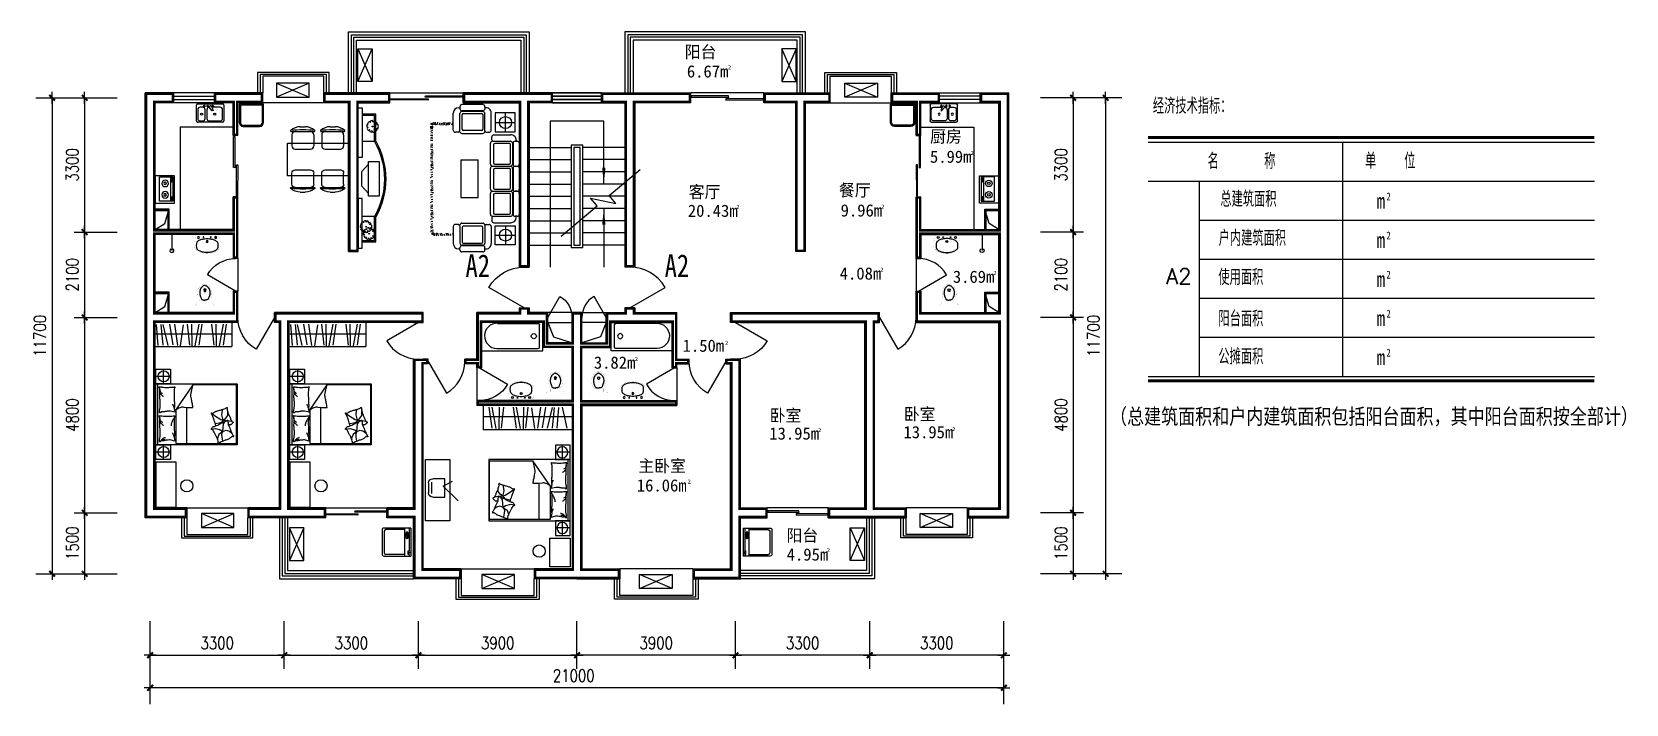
# Model space of a CAD drawing. Header units: millimetres. Extents: x 103 to 39318, y -702 to 15820.
import ezdxf
from ezdxf.enums import TextEntityAlignment as Align

# ---------------------------------------------------------------- set-up
doc = ezdxf.new("R2010")
doc.units = ezdxf.units.MM
doc.linetypes.add('DASH', pattern=[0.35, 0.25, -0.1])
for name, color, linetype in [('8', 253, 'Continuous'), ('AXIS', 80, 'Continuous'), ('BATH', 5, 'Continuous'), ('F', 4, 'Continuous'), ('FURNETR', 4, 'Continuous'), ('JIAJU', 5, 'Continuous'), ('JJ', 252, 'Continuous'), ('LINE', 3, 'Continuous'), ('LVTRY', 6, 'Continuous'), ('PUB_DIM', 3, 'Continuous'), ('PUB_TEXT', 7, 'Continuous'), ('PUB_WALL', 255, 'Continuous'), ('STAIR', 2, 'Continuous'), ('TOTHER', 7, 'Continuous'), ('TREE', 4, 'Continuous'), ('WALL', 255, 'Continuous'), ('WINDOW', 2, 'Continuous'), ('WINDOW_TEXT', 7, 'Continuous'), ('ZT', 2, 'Continuous'), ('填充', 6, 'Continuous'), ('阳台', 4, 'Continuous')]:
    doc.layers.add(name, color=color, linetype=linetype)
doc.styles.add('-宋体', font='SimSun.ttf', dxfattribs={"width": 0.8})
doc.styles.add('DIM_FONT', font='SIMPLEX.shx', dxfattribs={"width": 0.8})
doc.styles.add('SIMPLEX', font='SIMPLEX.SHX')
doc.styles.get("Standard").update_dxf_attribs({"font": 'txt', "bigfont": 'gbcbig.shx'})
doc.dimstyles.new('AXIS', dxfattribs={"dimtxt": 300, "dimasz": 1, "dimexe": 250, "dimexo": 300, "dimgap": 150, "dimtad": 1, "dimdec": 0, "dimzin": 0, "dimdsep": 46, "dimtxsty": 'DIM_FONT', "dimblk": '_DIMX', "dimcen": 0.09, "dimse1": 1, "dimse2": 1, "dimclrt": 7, "dimadec": 0, "dimazin": 0, "dimtfac": 1, "dimtdec": 0, "dimtix": 1, "dimtmove": 2, "dimatfit": 3, "dimldrblk": '_DIMX', "dimfxl": 1, "dimtolj": 1, "dimtzin": 0, "dimarcsym": 0})

msp = doc.modelspace()

# ---------------------------------------------------------------- texts
at = {"layer": 'PUB_TEXT', "ltscale": 5, "width": 1336.489, "attachment_point": 3}
for s, insert, char_height in [('\\fTxt|b0|i0|c134|p2;阳台', (16941.9, 15479.1), 300), ('\\fTxt|b0|i0|c134|p2;6.67m', (17235, 14999.3), 300), ('\\fTxt|b0|i0|c134|p2;2', (17303.5, 14999.3), 100), ('\\fTxt|b0|i0|c134|p2;厨房', (22977.8, 13400.3), 300), ('\\fTxt|b0|i0|c134|p2;5.99m', (23214.3, 12903.3), 300), ('\\fTxt|b0|i0|c134|p2;2', (23274.2, 12896.7), 100), ('\\fTxt|b0|i0|c134|p2;客厅', (17040.3, 12039.4), 300), ('\\fTxt|b0|i0|c134|p2;餐厅', (20734, 12079.3), 300), ('\\fTxt|b0|i0|c134|p2;20.43m', (17463.4, 11573.5), 300), ('\\fTxt|b0|i0|c134|p2;2', (17509, 11566.6), 100), ('\\fTxt|b0|i0|c134|p2;9.96m', (21017.4, 11582.2), 300), ('\\fTxt|b0|i0|c134|p2;2', (21074.6, 11575.6), 100), ('\\fTxt|b0|i0|c134|p2;4.08m', (20995.1, 10032), 300), ('\\fTxt|b0|i0|c134|p2;2', (21052.2, 10025.4), 100), ('\\fTxt|b0|i0|c134|p2;3.69m', (23777.5, 9952.4), 300), ('\\fTxt|b0|i0|c134|p2;2', (23834.7, 9945.8), 100), ('\\fTxt|b0|i0|c134|p2;1.50m', (17130.8, 8257.7), 300), ('\\fTxt|b0|i0|c134|p2;2', (17233.5, 8228.4), 100), ('\\fTxt|b0|i0|c134|p2;3.82m', (14946.4, 7842), 300), ('\\fTxt|b0|i0|c134|p2;2', (15012.2, 7832.6), 100), ('\\fTxt|b0|i0|c134|p2;卧室', (19030.6, 6542), 300), ('\\fTxt|b0|i0|c134|p2;卧室', (22330.6, 6575.4), 300), ('\\fTxt|b0|i0|c134|p2;13.95m', (19466.9, 6099), 300), ('\\fTxt|b0|i0|c134|p2;2', (19519.9, 6082.5), 100), ('\\fTxt|b0|i0|c134|p2;13.95m', (22766.9, 6132.5), 300), ('\\fTxt|b0|i0|c134|p2;2', (22819.9, 6107.3), 100), ('\\fTxt|b0|i0|c134|p2;主卧室', (16191.2, 5303.3), 300), ('\\fTxt|b0|i0|c134|p2;16.06m', (16207.9, 4823), 300), ('\\fTxt|b0|i0|c134|p2;2', (16312.5, 4818.9), 100), ('\\fTxt|b0|i0|c134|p2;阳台', (19445.8, 3594.2), 300), ('\\fTxt|b0|i0|c134|p2;4.95m', (19690.4, 3124.2), 300), ('\\fTxt|b0|i0|c134|p2;2', (19736.9, 3135), 100)]:
    msp.add_mtext(s, dxfattribs=dict(at, insert=insert, char_height=char_height))
at = {"layer": 'ZT'}
for s, p in [('经济技术指标：', (27676.8, 13809.5)), ('名   称', (29023.5, 12450.2)), ('单  位', (32898.9, 12458.9)), ('总建筑面积', (29337.4, 11519.4)), ('户内建筑面积', (29295.2, 10559.6)), ('A2', (28006.6, 9623.1)), ('使用面积', (29288.7, 9598.4)), ('阳台面积', (29288.7, 8577.8)), ('公摊面积', (29288.7, 7647.6))]:
    msp.add_text(s, height=383.91, dxfattribs=at).set_placement(p)
at = {"layer": 'ZT', "style": '-宋体', "width": 0.8}
msp.add_text('A2', height=552.83, rotation=360, dxfattribs=at).set_placement((10769.6, 9798.6))
for s, height, p in [('A2', 552.83, (15668.8, 9798.6)), ('（总建筑面积和户内建筑面积包括阳台面积，其中阳台面积按全部计）', 383.912, (26622.8, 6176.6))]:
    msp.add_text(s, height=height, dxfattribs=at).set_placement(p)

# ---------------------------------------------------------------- blocks, each defined once
blk = doc.blocks.new('A$C0E797408')
at = {"layer": 'JJ', "color": 8}
for p, q in [((384, 676), (1386, 676, 0)), ((1417, 648, 0), (1417, 639, 0)), ((1417, 89, 0), (1417, 637, 0)), ((369, 58), (1386, 58, 0)), ((0, 0, 0), (1500, 0, 0))]:
    blk.add_line(p, q, dxfattribs=at)
blk.add_circle((1278, 362, 0), 62.4, dxfattribs=at)
for centre, radius, start, end in [((378, 368), 311, 89.5175, 268.2529), ((1386, 648, 0), 31.1, 79.824, 90), ((1367, 629, 0), 51.2, 9.0726, 67.6237), ((1386, 89, 0), 31.1, 270, 0)]:
    blk.add_arc(centre, radius, start, end, dxfattribs=at)
blk = doc.blocks.new('_DBLK')
blk.add_line((-0.5, 0), (0, -0.866))
blk.add_arc((-0.5, 0), 1, 300, 0)
at = {"layer": 'WINDOW_TEXT', "style": 'SIMPLEX', "flags": 9}
blk.add_attdef('A', text='', height=1, dxfattribs=at).set_placement((0, 1.5), align=Align.MIDDLE)
blk = doc.blocks.new('_DIMX')
blk.add_line((-150, 0), (150, 0))
at = {"const_width": 50}
blk.add_lwpolyline([(-70, -70), (70, 70)], dxfattribs=at)
blk = doc.blocks.new('*D50')
at = {"layer": 'AXIS', "color": 0, "lineweight": -2, "transparency": 16777216}
blk.add_line((17411, 498), (13513, 498), dxfattribs=at)
at = {"layer": 'DEFPOINTS', "color": 0, "transparency": 16777216}
for p in [(13512, 1333), (17412, 1333), (13512, 498)]:
    blk.add_point(p, dxfattribs=at)
at = {"layer": 'AXIS', "color": 0, "lineweight": -2, "transparency": 16777216, "rotation": 180}
blk.add_blockref('_DIMX', (13512, 498), dxfattribs=at)
at = {"layer": 'AXIS', "color": 0, "lineweight": -2, "transparency": 16777216}
blk.add_blockref('_DIMX', (17412, 498), dxfattribs=at)
at = {"layer": 'AXIS', "color": 7, "transparency": 16777216, "insert": (15462, 798), "char_height": 300, "attachment_point": 5, "style": 'DIM_FONT'}
blk.add_mtext('\\A1;3900', dxfattribs=at)
blk = doc.blocks.new('*D51')
at = {"layer": 'AXIS', "color": 0, "lineweight": -2, "transparency": 16777216}
blk.add_line((24011, -302), (3013, -302), dxfattribs=at)
at = {"layer": 'DEFPOINTS', "color": 0, "transparency": 16777216}
for p in [(3012, 1333), (24012, 1333), (3012, -302)]:
    blk.add_point(p, dxfattribs=at)
at = {"layer": 'AXIS', "color": 0, "lineweight": -2, "transparency": 16777216}
for p, rotation in [((3012, -302), 179.9999999999984), ((24012, -302), 359.9999999999984)]:
    blk.add_blockref('_DIMX', p, dxfattribs=dict(at, rotation=rotation))
at = {"layer": 'AXIS', "color": 7, "transparency": 16777216, "insert": (13432, -2), "char_height": 300, "attachment_point": 5, "style": 'DIM_FONT'}
blk.add_mtext('\\A1;21000', dxfattribs=at)
blk = doc.blocks.new('_ARROW')
blk.add_solid([(0, 0), (-1, 0.1), (-1, -0.1)])
blk = doc.blocks.new('A$C0D310AA6')
at = {"layer": 'PUB_DIM'}
for p, q in [((520, 3589), (520, 40)), ((1840, 3589), (520, 3589)), ((1840, 2040), (1840, 3589)), ((520, 1440), (520, 0)), ((1840, 1440), (1840, 0))]:
    blk.add_line(p, q, dxfattribs=at)
at = {"layer": 'STAIR', "color": 2}
for p, q in [((0, 2940), (1040, 2940)), ((1040, 3000), (1040, 480)), ((1320, 3000), (1040, 3000)), ((1100, 2940), (1100, 540)), ((1260, 2940), (1100, 2940)), ((1260, 540), (1260, 2940)), ((1320, 480), (1320, 3000)), ((2360, 2940), (1320, 2940)), ((0, 2640), (1040, 2640)), ((2360, 2640), (1320, 2640)), ((0, 2340), (1040, 2340)), ((0, 2040), (1040, 2040)), ((2360, 2340), (1320, 2340)), ((2360, 2040), (1320, 2040)), ((0, 1740), (1040, 1740)), ((2360, 1740), (1320, 1740)), ((0, 1440), (1040, 1440)), ((2360, 1440), (1320, 1440)), ((0, 1140), (1040, 1140)), ((0, 840), (1040, 840)), ((2360, 1140), (1320, 1140)), ((2360, 840), (1320, 840)), ((0, 540), (1040, 540)), ((1040, 480), (1320, 480)), ((1100, 540), (1260, 540)), ((2360, 540), (1320, 540))]:
    blk.add_line(p, q, dxfattribs=at)
at = {"layer": '阳台'}
blk.add_lwpolyline([(794, 759), (1674, 1501), (1513, 1692), (2138, 1560), (1974, 1755), (2737, 2398)], dxfattribs=at)
at = {"layer": 'PUB_DIM', "xscale": 400, "yscale": 400, "zscale": 400}
for p, rotation in [((1840, 2040), 270), ((1840, 1440), 90)]:
    blk.add_blockref('_ARROW', p, dxfattribs=dict(at, rotation=rotation))
blk = doc.blocks.new('M_E11')
for p, q in [((-280, -10), (-280, 0)), ((280, 0), (280, -10)), ((-251, -189), (-251, -186)), ((-248, -183), (-250, -185))]:
    blk.add_line(p, q)
at = {"const_width": 1.5}
for points in [[(-280, 0), (280, 0)], [(-326, -200), (-280, -5)], [(326, -204), (280, -5)]]:
    blk.add_lwpolyline(points, dxfattribs=at)
for points in [[(-326, -200, 0.008223), (-326, -204, 0.149285)], [(-326, -266, 0.149285), (-304, -337, 0.107079), (-231, -408, 0.075625), (-131, -450, 0.062436), (-1, -467, 0.062436), (130, -452, 0.075625), (230, -410, 0.107079), (304, -339, 0.149285), (326, -268, 0.005205), (326, -266, 0.086596)]]:
    blk.add_lwpolyline(points, format="xyb", dxfattribs=at)
at = {"const_width": 1.5, "flags": 128}
for points in [[(-326, -204), (-326, -268)], [(326, -204), (326, -268)]]:
    blk.add_lwpolyline(points, dxfattribs=at)
at = {"flags": 128}
for points in [[(-253, -188, 0.172546), (-250, -358, 0.726395)], [(253, -188, -0.172546), (250, -358, -0.726395)]]:
    blk.add_lwpolyline(points, format="xyb", dxfattribs=at)
for points in [[(253, -188, 0.098208), (193, -141, 0.066287), (110, -111, 0.052428), (0, -100, 0.052428), (-110, -111, 0.066287), (-193, -141, 0.093876), (-251, -186, 0.171377)], [(-250, -358, 0.091341), (-193, -401, 0.066287), (-110, -431, 0.052428), (0, -442, 0.052428), (110, -431, 0.066287), (193, -401, 0.091756), (250, -358, 0.171377)]]:
    blk.add_lwpolyline(points, format="xyb")
for centre, radius in [((-210, -75), 24), ((-210, -75), 24), ((-210, -75), 24), ((-90, -65), 10), ((0, -170), 25), ((0, -170), 15), ((90, -65), 10), ((210, -75), 24)]:
    blk.add_circle(centre, radius)
blk.add_arc((-250, -186), 1, 131.3224, 180)
at = {"width": 0.8, "flags": 9}
for tag in ['XSIZE', 'YSIZE']:
    blk.add_attdef(tag, (0, 0), '', height=0.5, dxfattribs=at)
blk = doc.blocks.new('A$C05DF5B67')
blk.add_blockref('M_E11', (326, 468))
blk = doc.blocks.new('M_C54TQD')
for p, q in [((0, -52), (1500, -52)), ((26, -509), (26, -1968)), ((853, -489), (46, -489)), ((46, -761), (915, -761)), ((853, -489), (1472, -916)), ((1472, -1968), (1472, -916)), ((161, -1514), (137, -1518)), ((255, -1552), (161, -1514)), ((324, -1645), (255, -1552)), ((395, -1471), (369, -1593)), ((381, -1368), (395, -1471)), ((528, -1559), (509, -1470)), ((548, -1617), (528, -1559)), ((698, -1472), (623, -1603)), ((778, -1368), (698, -1472)), ((90, -1638), (87, -1645)), ((188, -1621), (90, -1638)), ((257, -1618), (188, -1621)), ((324, -1645), (257, -1618)), ((335, -1810), (281, -1873)), ((369, -1593), (324, -1645)), ((324, -1645), (510, -1664)), ((324, -1645), (355, -1728)), ((355, -1728), (335, -1810)), ((510, -1664), (560, -1700)), ((605, -1658), (548, -1617)), ((560, -1700), (572, -1709)), ((592, -1767), (580, -1861)), ((605, -1658), (594, -1752)), ((623, -1603), (605, -1658)), ((605, -1658), (734, -1626)), ((605, -1658), (655, -1721)), ((655, -1721), (720, -1769)), ((720, -1769), (813, -1769)), ((734, -1626), (837, -1640)), ((837, -1640), (873, -1660)), ((46, -1988), (1452, -1988))]:
    blk.add_line(p, q)
blk.add_lwpolyline([(0, -2000), (0, 0), (1500, 0), (1500, -2000)], close=True)
for points in [[(101, -127, -0.263368), (73, -108, -0.494818), (82, -89, -0.049225), (100, -88, -0.036831), (124, -89, -0.031893), (161, -97, 0.035782), (195, -104, 0.032941), (285, -110, 0.026564), (396, -104, 0.017905), (434, -99, -0.033397), (454, -97, -0.03204), (491, -97, 0.018442), (555, -101, 0.010837), (620, -100, 0.014624), (668, -97, 0.111249), (691, -89, -0.153708), (708, -86, -0.076444), (715, -87, -0.215512), (717, -89, -0.585858), (714, -92, 0.363489), (709, -95, 0.191716), (709, -106, -0.129675), (711, -123, -0.01735), (708, -140, 0.019326), (706, -155, 0.018818), (699, -223, 0.021828), (698, -283, 0.006204), (700, -316, 0.001963), (706, -423, 0.028341), (710, -459, -0.117014), (709, -468, -0.36606), (708, -469, -0.03973), (694, -466, -0.048309), (681, -461, 0.062981), (670, -457, 0.04058), (647, -454, 0.014345), (580, -451, 0.005484), (454, -452, 0.007153), (358, -455, 0.008762), (316, -458, -0.008153), (270, -461, -0.06251), (213, -456, 0.078669), (167, -454, 0.047825), (145, -459, -0.034494), (114, -466, -0.023571), (89, -469, -0.510228), (88, -468), (95, -438), (116, -356, 0.073041), (118, -336, 0.023305), (112, -275, 0.018299), (108, -252, -0.01097), (101, -214, -0.042281), (98, -180, -0.027201), (101, -126)], [(99, -143, -0.05369), (114, -156, -0.070312), (122, -168, -0.015448), (125, -177, -0.013244), (129, -187, -0.082127), (132, -205, -0.064164), (129, -228)], [(101, -127, -0.077379), (136, -152, -0.077379), (161, -187, -0.047525), (171, -211, -0.047525), (176, -238)], [(661, -455, 0.016108), (622, -429, 0.024599), (595, -414, 0.009477), (546, -391, 0.015937), (516, -378, 0.072521), (500, -375, 0.033339), (463, -375)], [(575, -101, 0.027842), (551, -111, 0.048685), (539, -119, 0.023666), (511, -144, 0.031223), (492, -164, 0.046801), (486, -172, 0.023191), (478, -189)], [(657, -95, 0.088153), (622, -98, 0.088153), (591, -114, 0.077547), (569, -135, 0.077547), (555, -162)], [(810, -127, -0.263368), (782, -108, -0.494818), (791, -89, -0.049225), (809, -88, -0.036831), (833, -89, -0.031893), (871, -97, 0.035782), (905, -104, 0.032941), (994, -110, 0.026564), (1106, -104, 0.017905), (1143, -99, -0.033397), (1163, -97, -0.03204), (1200, -97, 0.018442), (1265, -101, 0.010837), (1329, -100, 0.014624), (1377, -97, 0.111249), (1400, -89, -0.153708), (1417, -86, -0.076444), (1424, -87, -0.215512), (1426, -89, -0.585858), (1423, -92, 0.363489), (1419, -95, 0.191716), (1419, -106, -0.129675), (1421, -123, -0.01735), (1418, -140, 0.019326), (1415, -155, 0.018818), (1408, -223, 0.021828), (1407, -283, 0.006204), (1409, -316, 0.001963), (1415, -423, 0.028341), (1419, -459, -0.117014), (1419, -468, -0.36606), (1417, -469, -0.03973), (1404, -466, -0.048309), (1390, -461, 0.062981), (1379, -457, 0.04058), (1356, -454, 0.014345), (1289, -451, 0.005484), (1164, -452, 0.007153), (1067, -455, 0.008762), (1025, -458, -0.008153), (979, -461, -0.06251), (922, -456, 0.078669), (877, -454, 0.047825), (854, -459, -0.034494), (823, -466, -0.023571), (798, -469, -0.510228), (797, -468), (805, -438), (825, -356, 0.073041), (827, -336, 0.023305), (821, -275, 0.018299), (817, -252, -0.01097), (810, -214, -0.042281), (807, -180, -0.027201), (810, -126)], [(1284, -101, 0.027842), (1260, -111, 0.048685), (1248, -119, 0.023666), (1220, -144, 0.031223), (1201, -164, 0.046801), (1196, -172, 0.023191), (1188, -189)], [(1366, -95, 0.088153), (1332, -98, 0.088153), (1300, -114, 0.077547), (1279, -135, 0.077547), (1265, -162)], [(191, -454, 0.009729), (219, -445, 0.009729), (246, -435, 0.007971), (267, -426, 0.007971), (289, -416)], [(853, -489, -0.085272), (917, -599, -0.124044), (926, -686), (912, -782), (914, -912)], [(901, -454, 0.009729), (928, -445, 0.009729), (955, -435, 0.007971), (977, -426, 0.007971), (998, -416)], [(914, -912, 0.007867), (1032, -894, 0.009508), (1128, -876, 0.006616), (1193, -862, -0.023828), (1212, -858, -0.080713), (1230, -859, -0.009591), (1383, -891, -0.013133), (1416, -899, -0.007859), (1472, -916)], [(464, -1480, 0.025626), (476, -1478, 0.0108), (605, -1436, 0.00456), (692, -1405, 0.01125), (727, -1391, 0.069394), (746, -1380, -0.079756), (763, -1371, -0.106399), (778, -1368, -0.328642), (782, -1372, -0.299547), (779, -1378, 0.189917), (774, -1387, 0.033518), (773, -1397, 0.075627), (773, -1402, 0.053489), (776, -1410, 0.017838), (788, -1432, 0.038394), (805, -1456, -0.059529), (816, -1472, -0.035943), (826, -1498, -0.011245), (852, -1585, -0.006203), (862, -1624, 0.010783), (868, -1647, 0.019485), (873, -1660, 0.005062), (892, -1710, 0.101392), (909, -1736, -0.223768), (914, -1749, -0.25558), (911, -1754, -0.081563), (895, -1759, -0.071805), (878, -1759, 0.069985), (861, -1759, 0.03546), (801, -1772, 0.029432), (732, -1797, 0.001554), (699, -1811, -0.00152), (665, -1826, -0.004735), (629, -1840, 0.00382), (586, -1859, 0.296001), (564, -1891, -0.649774), (542, -1900, -0.02319), (538, -1895, 0.0288), (534, -1892, 0.005727), (527, -1886, -0.004358), (519, -1878, -0.027528), (502, -1861, -0.046214), (493, -1850, -0.194121), (490, -1833, 0.133719), (489, -1809, 0.005779), (482, -1787, 0.008882)]]:
    blk.add_lwpolyline(points, format="xyb")
blk.add_lwpolyline([(58, -1583, 0.101392), (40, -1559, -0.223768), (34, -1546, -0.25558), (36, -1541, -0.081563), (52, -1535, -0.071805), (69, -1534, 0.069985), (86, -1532, 0.03546), (145, -1515, 0.029432), (211, -1485, 0.001554), (244, -1468, -0.00152), (276, -1451, -0.004735), (311, -1433, 0.00382), (353, -1412, 0.296001), (372, -1378, -0.649774), (393, -1367, -0.02319), (398, -1372, 0.0288), (402, -1375, 0.005727), (409, -1380, -0.004358), (418, -1387, -0.027528), (436, -1403, -0.046214), (445, -1414, -0.194121), (450, -1430, 0.133719), (453, -1454, 0.011505), (471, -1496, 0.008882), (497, -1550, 0.012426), (535, -1618, -0.033612), (547, -1644), (570, -1701), (588, -1744, 0.224341), (603, -1757, -0.722772), (603, -1766, -0.103513), (599, -1767, 0.053465), (592, -1767, 0.030109), (569, -1772, -0.031436), (547, -1776, -0.05324), (532, -1776, 0.05518), (517, -1777, 0.056271), (492, -1783, 0.0108), (366, -1835, 0.00456), (281, -1873, 0.01125), (247, -1889, 0.069394), (229, -1902, -0.079756), (213, -1912, -0.106399), (199, -1915, -0.328642), (195, -1912, -0.299547), (196, -1906, 0.189917), (201, -1896, 0.033518), (202, -1886, 0.075627), (201, -1882, 0.053489), (197, -1874, 0.017838), (184, -1853, 0.038394), (165, -1830, -0.059529), (153, -1815, -0.035943), (140, -1790, -0.011245), (108, -1705, -0.006203), (95, -1667, 0.010783), (87, -1645, 0.019485), (82, -1632, 0.005062)], format="xyb", close=True)
for centre, start, end in [((46, -509), 90, 180), ((46, -741), 180, 270), ((46, -1968), 180, 270), ((1452, -1968), 270, 0)]:
    blk.add_arc(centre, 20, start, end)
at = {"style": 'DIM_FONT', "width": 0.8, "flags": 9}
for tag in ['XSIZE', 'YSIZE']:
    blk.add_attdef(tag, (0, 0), '', height=0.5, dxfattribs=at)
blk = doc.blocks.new('A$C0B1B081E')
at = {"xscale": -1, "rotation": 269.9999999999998}
blk.add_blockref('M_C54TQD', (2000, 0), dxfattribs=at)
blk = doc.blocks.new('M_E25ESP')
at = {"color": 0, "linetype": 'ByBlock'}
for p, q in [((0, -307), (0, 307)), ((31, 338), (419, 338)), ((48, 2), (57, -12)), ((59, 31), (163, 70)), ((82, 245), (82, 40)), ((173, 53), (87, -18)), ((358, 307), (143, 307)), ((163, 70), (173, 53)), ((419, -20), (419, 245)), ((450, 307), (450, -307)), ((419, -338), (31, -338)), ((82, -184), (82, -245)), ((143, -82), (358, -82)), ((358, -123), (143, -123)), ((143, -307), (358, -307)), ((419, -245), (419, -184))]:
    blk.add_line(p, q, dxfattribs=at)
for centre, radius in [((51, 61), 20.5), ((251, 112), 25.6), ((51, -61), 20.5), ((51, -143), 20.5), ((251, -210), 25.6)]:
    blk.add_circle(centre, radius, dxfattribs=at)
for centre, radius, start, end in [((31, 307), 30.7, 90, 180), ((66, 12), 20.5, 110.5377, 210), ((143, 245), 61.4, 90, 180), ((358, 245), 61.4, 0, 90), ((419, 307), 30.7, 0, 90), ((31, -307), 30.7, 180, 270), ((74, -2), 20.5, 210, 309.4623), ((143, -20), 61.4, 180, 270), ((143, -184), 61.4, 90, 180), ((143, -245), 61.4, 180, 270), ((358, -20), 61.4, 270, 0), ((358, -184), 61.4, 0, 90), ((358, -245), 61.4, 270, 0), ((419, -307), 30.7, 270, 0)]:
    blk.add_arc(centre, radius, start, end, dxfattribs=at)
at = {"style": 'DIM_FONT', "width": 0.8, "flags": 9}
for tag in ['XSIZE', 'YSIZE']:
    blk.add_attdef(tag, (0, 0), '', height=0.5, dxfattribs=at)
blk = doc.blocks.new('_C11UFW')
at = {"layer": 'BATH', "ltscale": 5}
for p, q in [((-400, 175), (400, -175)), ((400, 175), (-400, -175))]:
    blk.add_line(p, q, dxfattribs=at)
blk.add_lwpolyline([(-400, 175), (400, 175), (400, -175), (-400, -175)], close=True, dxfattribs=at)
at = {"style": 'DIM_FONT', "width": 0.8, "flags": 9}
for tag in ['XSIZE', 'YSIZE']:
    blk.add_attdef(tag, (0, 0), '', height=0.5, dxfattribs=at)
blk = doc.blocks.new('*D53')
at = {"layer": 'AXIS', "color": 0, "lineweight": -2, "transparency": 16777216}
blk.add_line((1400, 8799), (1400, 4001), dxfattribs=at)
at = {"layer": 'DEFPOINTS', "color": 0, "transparency": 16777216}
for p in [(2200, 8800), (1400, 4000), (2200, 4000)]:
    blk.add_point(p, dxfattribs=at)
at = {"layer": 'AXIS', "color": 0, "lineweight": -2, "transparency": 16777216}
for p, rotation in [((1400, 8800), 90), ((1400, 4000), 270)]:
    blk.add_blockref('_DIMX', p, dxfattribs=dict(at, rotation=rotation))
at = {"layer": 'AXIS', "color": 7, "transparency": 16777216, "insert": (1100, 6400), "char_height": 300, "attachment_point": 5, "rotation": 90, "style": 'DIM_FONT'}
blk.add_mtext('\\A1;4800', dxfattribs=at)
blk = doc.blocks.new('*D54')
at = {"layer": 'AXIS', "color": 0, "lineweight": -2, "transparency": 16777216}
blk.add_line((600, 14199), (600, 2501), dxfattribs=at)
at = {"layer": 'DEFPOINTS', "color": 0, "transparency": 16777216}
for p in [(2200, 14200), (600, 2500), (2200, 2500)]:
    blk.add_point(p, dxfattribs=at)
at = {"layer": 'AXIS', "color": 0, "lineweight": -2, "transparency": 16777216}
for p, rotation in [((600, 14200), 90), ((600, 2500), 270)]:
    blk.add_blockref('_DIMX', p, dxfattribs=dict(at, rotation=rotation))
at = {"layer": 'AXIS', "color": 7, "transparency": 16777216, "insert": (300, 8350), "char_height": 300, "attachment_point": 5, "rotation": 90, "style": 'DIM_FONT'}
blk.add_mtext('\\A1;11700', dxfattribs=at)
blk = doc.blocks.new('*D55')
at = {"layer": 'AXIS', "color": 0, "lineweight": -2, "transparency": 16777216}
blk.add_line((1400, 3999), (1400, 2501), dxfattribs=at)
at = {"layer": 'DEFPOINTS', "color": 0, "transparency": 16777216}
for p in [(2200, 4000), (1400, 2500), (2200, 2500)]:
    blk.add_point(p, dxfattribs=at)
at = {"layer": 'AXIS', "color": 0, "lineweight": -2, "transparency": 16777216}
for p, rotation in [((1400, 4000), 90), ((1400, 2500), 270)]:
    blk.add_blockref('_DIMX', p, dxfattribs=dict(at, rotation=rotation))
at = {"layer": 'AXIS', "color": 7, "transparency": 16777216, "insert": (1100, 3250), "char_height": 300, "attachment_point": 5, "rotation": 90, "style": 'DIM_FONT'}
blk.add_mtext('\\A1;1500', dxfattribs=at)
blk = doc.blocks.new('A$C49232555')
for p, q in [((14, 235), (451, 235)), ((238, 11), (238, 437))]:
    blk.add_line(p, q)
blk.add_lwpolyline([(0, 450), (450, 450), (450, 0), (0, 0)], close=True)
blk.add_circle((239, 226), 168)
blk = doc.blocks.new('M_E19')
for p, q in [((-323, -113), (-323, -456)), ((299, -113), (-323, -113)), ((-323, -400), (299, -400)), ((299, -456), (299, -113)), ((-323, -456), (299, -456)), ((-291, -422), (-291, -434)), ((-216, -432), (-280, -432)), ((-280, -432), (-280, -448)), ((-280, -448), (-216, -448)), ((-216, -448), (-216, -432)), ((-199, -423), (-199, -434)), ((182, -422), (182, -434)), ((193, -432), (193, -448)), ((257, -432), (193, -432)), ((193, -448), (257, -448)), ((257, -448), (257, -432)), ((274, -423), (274, -434))]:
    blk.add_line(p, q)
for points in [[(-199, -423, 0.259034), (-201, -420, 0.076276), (-213, -415, 0.036515), (-226, -412, 0.026615), (-245, -411, 0.026615), (-264, -412, 0.036515), (-277, -415, 0.076276), (-289, -420, 0.259034), (-291, -423, 0.078462), (-291, -424, 0.056762)], [(-199, -434, 0.259034), (-201, -430, 0.076276), (-213, -425, 0.036515), (-226, -423, 0.026615), (-245, -422, 0.026615), (-264, -423, 0.036515), (-277, -425, 0.076276), (-289, -430, 0.259034), (-291, -434, 0.259034), (-289, -437, 0.056762), (-280, -441, 0.036515)], [(-216, -443, 0.008736), (-213, -442, 0.076276), (-201, -437, 0.259034), (-199, -434, 0.259034)], [(274, -423, 0.259034), (272, -420, 0.076276), (260, -415, 0.036515), (247, -412, 0.026615), (228, -411, 0.026615), (209, -412, 0.036515), (196, -415, 0.076276), (184, -420, 0.259034), (182, -423, 0.078462), (182, -424, 0.056762)], [(274, -434, 0.259034), (272, -430, 0.076276), (260, -425, 0.036515), (247, -423, 0.026615), (228, -422, 0.026615), (209, -423, 0.036515), (196, -425, 0.076276), (184, -430, 0.259034), (182, -434, 0.259034), (184, -437, 0.056762), (193, -441, 0.036515)], [(257, -443, 0.008736), (260, -442, 0.076276), (272, -437, 0.259034), (274, -434, 0.259034)]]:
    blk.add_lwpolyline(points, format="xyb")
at = {"layer": 'TOTHER', "linetype": 'Continuous'}
for p, q in [((-350, 0), (350, 0)), ((-350, -500), (-350, 0)), ((350, 0), (350, -500)), ((350, -500), (-350, -500))]:
    blk.add_line(p, q, dxfattribs=at)
for centre, radius in [((-158, -259), 82.5), ((-158, -259), 31.6), ((134, -259), 82.5), ((134, -259), 31.6)]:
    blk.add_circle(centre, radius, dxfattribs=at)
at = {"width": 0.8, "flags": 9}
for tag in ['XSIZE', 'YSIZE']:
    blk.add_attdef(tag, (0, 0), '', height=0.5, dxfattribs=at)
blk = doc.blocks.new('A$C3786725B')
at = {"xscale": 0.8, "yscale": 0.8, "zscale": 0.8, "rotation": 359.9999999999998}
blk.add_blockref('M_E19', (280, 400), dxfattribs=at)
blk = doc.blocks.new('*D56')
at = {"layer": 'AXIS', "color": 0, "lineweight": -2, "transparency": 16777216}
blk.add_line((1400, 14199), (1400, 10901), dxfattribs=at)
at = {"layer": 'DEFPOINTS', "color": 0, "transparency": 16777216}
for p in [(2200, 14200), (1400, 10900), (2200, 10900)]:
    blk.add_point(p, dxfattribs=at)
at = {"layer": 'AXIS', "color": 0, "lineweight": -2, "transparency": 16777216}
for p, rotation in [((1400, 14200), 90), ((1400, 10900), 270)]:
    blk.add_blockref('_DIMX', p, dxfattribs=dict(at, rotation=rotation))
at = {"layer": 'AXIS', "color": 7, "transparency": 16777216, "insert": (1100, 12550), "char_height": 300, "attachment_point": 5, "rotation": 90, "style": 'DIM_FONT'}
blk.add_mtext('\\A1;3300', dxfattribs=at)
blk = doc.blocks.new('*D57')
at = {"layer": 'AXIS', "color": 0, "lineweight": -2, "transparency": 16777216}
blk.add_line((1400, 10899), (1400, 8801), dxfattribs=at)
at = {"layer": 'DEFPOINTS', "color": 0, "transparency": 16777216}
for p in [(2200, 10900), (1400, 8800), (2200, 8800)]:
    blk.add_point(p, dxfattribs=at)
at = {"layer": 'AXIS', "color": 0, "lineweight": -2, "transparency": 16777216}
for p, rotation in [((1400, 10900), 90), ((1400, 8800), 270)]:
    blk.add_blockref('_DIMX', p, dxfattribs=dict(at, rotation=rotation))
at = {"layer": 'AXIS', "color": 7, "transparency": 16777216, "insert": (1100, 9850), "char_height": 300, "attachment_point": 5, "rotation": 90, "style": 'DIM_FONT'}
blk.add_mtext('\\A1;2100', dxfattribs=at)
blk = doc.blocks.new('A$C7E780FB7')
for p, q in [((573, 259), (537, 259)), ((537, 219), (573, 219)), ((573, 259), (573, 259))]:
    blk.add_line(p, q)
at = {"const_width": 1.5}
for points in [[(1, 481), (156, 481)], [(1, 1), (1, 481)], [(221, 416), (221, 66)], [(156, 1), (1, 1)], [(221, 351), (286, 351)], [(286, 131), (221, 131)]]:
    blk.add_lwpolyline(points, dxfattribs=at)
for points in [[(156, 481, -0.414214), (221, 416, -0.414214)], [(716, 241, -0.037932), (711, 269, -0.057502), (704, 286, -0.011128), (688, 313, -0.047419), (684, 319, -0.013557), (670, 333, -0.010422), (652, 350, -0.006492), (633, 366, -0.010986), (622, 376, -0.031118), (608, 385, -0.031821), (593, 393, -0.025304), (574, 400, -0.028493), (556, 405), (522, 412), (501, 416, -0.104917), (493, 416, 0.047512), (476, 413, 0.018859), (461, 413, -0.025251), (450, 413, -0.024361), (436, 412, -0.018727), (417, 408, -0.011084), (402, 404, -0.017664), (393, 401, -0.012553), (376, 395, -0.012341), (360, 388), (321, 369, -0.005054), (309, 363, -0.002567), (286, 351)], [(221, 66, -0.414214), (156, 1, -0.414214)], [(716, 241, 0.037932), (711, 213, 0.057502), (704, 195, 0.011128), (688, 168, 0.047419), (684, 163, 0.013557), (670, 149, 0.010422), (652, 132, 0.006492), (633, 115, 0.010986), (622, 106, 0.031118), (608, 96, 0.031821), (593, 89, 0.025304), (574, 81, 0.028493), (556, 77), (522, 70), (501, 66, 0.104917), (493, 66, -0.047512), (476, 68, -0.018859), (461, 68, 0.025251), (450, 68, 0.024361), (436, 70, 0.018727), (417, 73, 0.011084), (402, 77, 0.017664), (393, 80, 0.012553), (376, 87, 0.012341), (360, 94), (321, 113, 0.005054), (309, 119, 0.002567), (286, 131)]]:
    blk.add_lwpolyline(points, format="xyb", dxfattribs=at)
for points in [[(674, 240, -0.054114), (667, 265, -0.08891), (659, 279, -0.006714), (645, 296, -0.014531), (638, 303, -0.010713), (619, 321, -0.017575), (608, 331, -0.037222), (592, 341, -0.034599), (575, 350, -0.02298), (558, 356, -0.023613), (540, 360, -0.014842), (523, 363, -0.012533), (503, 365, -0.021838), (478, 366, -0.029407), (460, 365, -0.029465), (438, 361, -0.031881), (417, 355), (373, 338), (338, 324, -0.135973), (325, 314, -0.099517), (316, 293, -0.016651), (313, 280, -0.010977), (310, 261, -0.015331), (309, 252, -0.010106), (308, 240)], [(674, 240, 0.054114), (667, 214, 0.08891), (659, 200, 0.006714), (645, 184, 0.014531), (638, 176, 0.010713), (619, 159, 0.017575), (608, 149, 0.037222), (592, 139, 0.034599), (575, 130, 0.02298), (558, 124, 0.023613), (540, 120, 0.014842), (523, 117, 0.012533), (503, 114, 0.021838), (478, 113, 0.029407), (460, 114, 0.029465), (438, 118, 0.031881), (417, 125), (373, 142), (338, 156, 0.135973), (325, 166, 0.099517), (316, 187, 0.016651), (313, 200, 0.010977), (310, 219, 0.015331), (309, 227, 0.010106), (308, 240)]]:
    blk.add_lwpolyline(points, format="xyb")
for centre, radius, start, end in [((537, 239), 20, 90, 270), ((550, 238), 33.2, 280.0495, 79.9505)]:
    blk.add_arc(centre, radius, start, end)
at = {"oblique": -180, "text_generation_flag": 4, "width": 0.8, "flags": 9}
for tag in ['YSIZE', 'XSIZE']:
    blk.add_attdef(tag, (1, 241), '', height=0.5, rotation=180, dxfattribs=at)
blk = doc.blocks.new('_LV10')
blk.add_line((0, -37), (0, -432))
blk.add_arc((0, -432), 50, 121.0332, 58.9668)
blk = doc.blocks.new('A$C4AEA3397')
at = {"layer": 'LVTRY', "rotation": 180}
blk.add_blockref('_LV10', (48, -37), dxfattribs=at)
blk = doc.blocks.new('_WBLK')
for p, q in [((-0.5, 0.5), (0.5, 0.5)), ((0.5, 0.167), (-0.5, 0.167)), ((0.5, -0.167), (-0.5, -0.167)), ((-0.5, -0.5), (0.5, -0.5))]:
    blk.add_line(p, q)
at = {"layer": 'WINDOW_TEXT', "style": 'SIMPLEX', "flags": 9}
blk.add_attdef('A', text='', height=1, dxfattribs=at).set_placement((0, 1.5), align=Align.MIDDLE)
blk = doc.blocks.new('M_C4')
for p, q in [((0, -150), (0, 150)), ((363, 169), (84, 169)), ((100, 250), (350, 250)), ((450, 150), (450, -150)), ((450, -150), (0, -150)), ((187, -107), (57, -336)), ((187, -107), (547, -475))]:
    blk.add_line(p, q)
for centre, start, end in [((100, 150), 90, 180), ((350, 150), 0, 90)]:
    blk.add_arc(centre, 100, start, end)
at = {"flags": 9}
for tag in ['XSIZE', 'YSIZE']:
    blk.add_attdef(tag, (0, 0), '', height=0.5, dxfattribs=at)
at = {"width": 0.8, "flags": 9}
for tag in ['YSIZE', 'XSIZE', 'XSIZE', 'YSIZE']:
    blk.add_attdef(tag, (225, -150), '', height=0.5, dxfattribs=at)
blk = doc.blocks.new('A$C7C8A5B6C')
at = {"xscale": -1, "rotation": 90.00000000000003}
blk.add_blockref('M_C4', (250, 547), dxfattribs=at)
blk = doc.blocks.new('A$C4A404C99')
at = {"layer": '8', "color": 8}
for p, q in [((0, 640), (0, 50)), ((706, 690), (50, 690)), ((55, 612), (55, 78)), ((562, 652), (95, 652)), ((561, 0), (561, 690)), ((593, 478), (593, 543)), ((593, 543), (610, 543)), ((610, 478), (593, 478)), ((618, 560), (607, 560)), ((619, 468), (607, 468)), ((610, 543), (610, 478)), ((670, 690), (670, 126)), ((706, 690), (706, 0)), ((562, 38), (95, 38)), ((640, 126), (671, 126)), ((640, 43), (640, 126)), ((671, 43), (640, 43)), ((670, 43), (670, 0)), ((50, 0), (706, 0))]:
    blk.add_line(p, q, dxfattribs=at)
blk.add_lwpolyline([(611, 428, -0.185158), (599, 433, -0.102042), (584, 453, -0.060862), (576, 478, -0.047173), (573, 511, -0.047173), (576, 545, -0.060862), (584, 570, -0.102042), (599, 590, -0.185158), (611, 595, -0.185158), (624, 590, -0.102042), (638, 570, -0.060862), (647, 545, -0.047173), (650, 511, -0.047173), (647, 478, -0.060862), (638, 453, -0.102042), (624, 433, -0.185158)], format="xyb", close=True, dxfattribs=at)
for points in [[(598, 543, -0.008736), (599, 546, -0.076276), (604, 558, -0.259034), (607, 560, -0.259034)], [(607, 560, -0.259034), (611, 558, -0.076276), (616, 546, -0.036515), (618, 533, -0.026615), (619, 514, -0.026615), (618, 495, -0.036515), (616, 482, -0.076276), (611, 470, -0.259034), (607, 468, -0.259034), (604, 470, -0.056762), (600, 478, -0.036515)], [(618, 560, -0.259034), (621, 558, -0.076276), (626, 546, -0.036515), (629, 533, -0.026615), (630, 514, -0.026615), (629, 495, -0.036515), (626, 482, -0.076276), (621, 470, -0.259034), (618, 468, -0.078462), (617, 468, -0.056762)]]:
    blk.add_lwpolyline(points, format="xyb", dxfattribs=at)
blk.add_circle((671, 86), 17.5, dxfattribs=at)
for centre, radius, start, end in [((50, 640), 50, 90, 180), ((95, 612), 40, 90, 180), ((50, 50), 50, 180, 270), ((95, 78), 40, 180, 270)]:
    blk.add_arc(centre, radius, start, end, dxfattribs=at)
at = {"layer": '8', "color": 8, "oblique": -180, "text_generation_flag": 4, "width": 0.8, "flags": 9}
for tag in ['XSIZE', 'YSIZE']:
    blk.add_attdef(tag, (706, 345), '', height=0.5, rotation=90, dxfattribs=at)
blk = doc.blocks.new('A$C763B1DAD')
at = {"layer": 'JIAJU', "color": 8}
for p, q in [((0, 597), (2187, 597)), ((242, 46), (129, 564)), ((331, 54), (372, 564)), ((445, 54), (493, 556)), ((493, 54), (615, 564)), ((655, 46), (736, 548)), ((777, 46), (850, 564)), ((996, 62), (923, 572)), ((1093, 46), (1150, 556)), ((1198, 46), (1206, 588)), ((1376, 46), (1279, 572)), ((1449, 46), (1376, 556)), ((1691, 46), (1748, 556)), ((1796, 46), (1804, 588)), ((1975, 46), (1877, 572)), ((2048, 46), (1975, 556)), ((2187, 0), (2187, 597)), ((0, 281), (2187, 281))]:
    blk.add_line(p, q, dxfattribs=at)
blk = doc.blocks.new('A$C7A12193D')
for p, q in [((24, 167), (24, 392)), ((406, 460), (91, 460)), ((474, 167), (474, 392)), ((479, 100), (19, 100)), ((299, 0), (199, 0))]:
    blk.add_line(p, q)
for centre, radius, start, end in [((91, 392), 67.5, 90, 180), ((406, 392), 67.5, 0, 90), ((10, 84), 10, 157.33, 229.2735), ((19, 80), 20, 90, 157.33), ((209, 315), 316, 229.2735, 268.2349), ((249, 2778), 2713, 264.8023, 275.1977), ((91, 167), 67.5, 180, 270), ((289, 315), 316, 271.7651, 310.7265), ((406, 167), 67.5, 270, 0), ((479, 80), 20, 22.67, 90), ((488, 84), 10, 310.7265, 22.67)]:
    blk.add_arc(centre, radius, start, end)
blk = doc.blocks.new('M_F13')
for p, q in [((-515, 179), (-397, 193)), ((-484, 239), (-484, 239)), ((-397, 193), (-484, 239))]:
    blk.add_line(p, q)
blk.add_circle((-3, 3), 38.2)
for centre, radius, start, end in [((-8, 3), 537, 160.84261, 187.275), ((-8, 3), 527, 126.07508, 153.62454), ((-356, 208), 224, 48.52033, 80.51513), ((-8, 3), 532, 89.33215, 114.38564), ((-325, 399), 130, 343.65549, 39.76), ((-175, 449), 193, 352.07749, 26.61284), ((-85, 589), 202, 304.18683, 338.5411), ((-8, 3), 531, 62.87665, 77.70213), ((80, 476), 154, 315.84539, 359.76505), ((-244, 1929), 1632, 285.43975, 290.70994), ((412, 44), 234, 83.53226, 121.6544), ((959, 2091), 1965, 250.08649, 256.34511), ((-8, 3), 523, 31.40984, 49.47525), ((-8, 3), 534, 340.33073, 19.42997), ((-610, -942), 880, 77.37282, 85.46489), ((-5, -500), 587, 134.77817, 147.33147), ((-8, 3), 524, 200.8103, 231.43916), ((-251, -396), 87.2, 97.74104, 188.81075), ((-1350, -519), 1108, 2.94646, 10.92381), ((-8, 3), 522, 243.14983, 261.83562), ((125, -442), 220, 160.60085, 199.39915), ((100, -357), 178, 186.19115, 248.49517), ((-8, 3), 527, 274.72362, 290.3277), ((296, -376), 163, 170.63138, 220.62782), ((325, -118), 300, 230.45823, 263.10928), ((-8, 3), 514, 305.39404, 326.24638), ((358, 465), 656, 266.7455, 282.01463), ((0, -631), 545, 39.65359, 53.99299)]:
    blk.add_arc(centre, radius, start, end)
at = {"width": 0.8, "flags": 9}
for tag, p in [('XSIZE', (-62, 12)), ('YSIZE', (9, 6))]:
    blk.add_attdef(tag, p, '', height=0.2, dxfattribs=at)
blk = doc.blocks.new('A$C1FA84588')
at = {"layer": 'TREE', "color": 3, "extrusion": (0, 0, -1), "xscale": -6.718463999999999, "yscale": 6.718463999999999, "zscale": -6.718463999999999, "rotation": 180}
blk.add_blockref('M_F13', (-3325, 3598), dxfattribs=at)
blk = doc.blocks.new('A$C37823D81')
at = {"layer": 'LINE', "xscale": 0.5, "yscale": 0.5, "zscale": 0.5}
blk.add_blockref('A$C1FA84588', (91, 0), dxfattribs=at)
blk = doc.blocks.new('A$C47F9129C')
at = {"layer": 'F'}
for p, q in [((164, 760), (0, 578)), ((0, 244), (0, 578)), ((164, 62), (0, 244))]:
    blk.add_line(p, q, dxfattribs=at)
blk.add_lwpolyline([(412, 822), (164, 822), (164, 0), (412, 0)], close=True, dxfattribs=at)
blk = doc.blocks.new('A$C34093B97')
for p, q in [((500, 3344), (122, 3344)), ((500, 1043), (122, 1043))]:
    blk.add_line(p, q)
for points in [[(0, 4318), (122, 4318), (122, 2788), (0, 2788)], [(0, 0), (122, 0), (122, 1530), (0, 1530)]]:
    blk.add_lwpolyline(points, close=True)
at = {"layer": '填充'}
for p, q in [((0, 4318), (0, 0)), ((122, 4118), (540, 4118)), ((122, 4078), (500, 4078)), ((500, 4078), (500, 3344)), ((540, 4118), (540, 3355)), ((500, 1043), (500, 240)), ((540, 1032), (540, 200)), ((500, 240), (122, 240)), ((540, 200), (122, 200))]:
    blk.add_line(p, q, dxfattribs=at)
for radius, start, end in [(2338, 330.5108, 29.4892), (2378, 330.7654, 29.2346)]:
    blk.add_arc((-1535, 2193), radius, start, end, dxfattribs=at)
for name, p, xscale, yscale, zscale in [('A$C37823D81', (510, 3690), -0.1, 0.1, 0.1), ('A$C37823D81', (415, 3475), -0.1, 0.1, 0.1), ('A$C47F9129C', (103, 1650), 1.3, 1.3, 1.3), ('A$C37823D81', (616, 397), -0.1, 0.1, 0.1)]:
    blk.add_blockref(name, p, dxfattribs=dict(xscale=xscale, yscale=yscale, zscale=zscale))
blk = doc.blocks.new('A$C46B32834')
for p, q in [((0, 500), (0, 100)), ((30, 500), (30, 100)), ((550, 600), (100, 600)), ((520, 570), (100, 570)), ((520, 30), (520, 570)), ((550, 0), (550, 600)), ((100, 30), (520, 30)), ((100, 0), (550, 0))]:
    blk.add_line(p, q)
for centre, radius, start, end in [((100, 500), 100, 90, 180), ((100, 500), 70, 90, 180), ((100, 100), 100, 180, 270), ((100, 100), 70, 180, 270)]:
    blk.add_arc(centre, radius, start, end)
blk = doc.blocks.new('SHAFA5')
at = {"layer": 'JIAJU', "color": 9}
for p, q in [((-1549, 954), (-1613, 969)), ((-1545, 889), (-1613, 874)), ((-1541, 920), (-1609, 927)), ((-1546, 839), (-1600, 813)), ((-1541, 801), (-1598, 770)), ((-1546, 977), (-1593, 1015)), ((-1537, 992), (-1572, 1046)), ((-1509, 1059), (-1517, 991)), ((-1479, 1055), (-1463, 987)), ((-1428, 1054), (-1403, 1000)), ((-1391, 1059), (-1359, 1002)), ((-1327, 1042), (-1313, 1002)), ((-1267, 1054), (-1255, 1001)), ((-1213, 1059), (-1197, 1009)), ((-1136, 1055), (-1167, 991)), ((-1109, 1059), (-1102, 1000)), ((-1086, 1051), (-1067, 1000)), ((-1045, 1046), (-1037, 1000)), ((-991, 1064), (-1000, 1002)), ((-942, 1059), (-950, 1002)), ((-911, 1051), (-900, 1002)), ((-877, 1055), (-866, 1002)), ((-807, 1059), (-775, 1002)), ((-743, 1042), (-729, 1002)), ((-683, 1054), (-671, 1001)), ((-629, 1059), (-613, 1009)), ((-552, 1055), (-583, 991)), ((-525, 1059), (-518, 1000)), ((-502, 1051), (-483, 1000)), ((-461, 1046), (-453, 1000)), ((-407, 1064), (-416, 1002)), ((-358, 1059), (-365, 1002)), ((-327, 1051), (-316, 1002)), ((-293, 1055), (-282, 1002)), ((-210, 1059), (-178, 1002)), ((-146, 1042), (-132, 1002)), ((-85, 1054), (-74, 1001)), ((-31, 1059), (-16, 1009)), ((45, 1055), (14, 991)), ((72, 1059), (79, 1000)), ((95, 1051), (114, 1000)), ((136, 1046), (144, 1000)), ((190, 1064), (181, 1002)), ((240, 1059), (232, 1002)), ((270, 1051), (281, 1002)), ((305, 1055), (315, 1002)), ((351, 1059), (358, 1000)), ((374, 1051), (393, 1000)), ((415, 1046), (423, 1000)), ((469, 1064), (460, 1002)), ((519, 1059), (511, 1002)), ((549, 1051), (560, 1002)), ((584, 1055), (594, 1002)), ((684, 1059), (676, 1002)), ((714, 1051), (725, 1002)), ((749, 1055), (760, 1002)), ((802, 1059), (805, 1002)), ((855, 1051), (868, 1002)), ((901, 1051), (920, 1002)), ((959, 1063), (959, 1002)), ((981, 1059), (993, 1000)), ((991, 1071), (1006, 998)), ((1012, 1071), (1019, 1003)), ((1040, 1004), (1074, 1058)), ((1043, 931), (1111, 939)), ((1043, 813), (1100, 781)), ((1048, 989), (1096, 1027)), ((1048, 901), (1116, 886)), ((1048, 850), (1103, 825)), ((1052, 966), (1116, 981)), ((-1924, 385), (-1924, 356)), ((-1387, 515), (-1794, 515)), ((-1546, 693), (-1600, 668)), ((-1546, 677), (-1599, 665)), ((-1546, 532), (-1599, 520)), ((-1558, 738), (-1598, 724)), ((-1541, 656), (-1598, 624)), ((-1558, 592), (-1598, 578)), ((-1337, 392), (-1337, 465)), ((874, 392), (874, 465)), ((924, 515), (1331, 515)), ((1043, 690), (1100, 658)), ((1044, 760), (1105, 752)), ((1044, 637), (1105, 629)), ((1048, 726), (1116, 711)), ((1048, 676), (1103, 650)), ((1048, 603), (1116, 588)), ((1048, 553), (1103, 527)), ((1461, 385), (1461, 356)), ((-1996, -194), (-1996, 306)), ((-1946, 356), (-1896, 356)), ((-1846, -194), (-1846, 306)), ((-1834, -194), (-1834, 306)), ((-1788, 274), (-1788, -161)), ((-1367, 356), (-1784, 356)), ((-1367, 356), (-1784, 356)), ((-1407, 304), (-1758, 304)), ((-1377, -161), (-1377, 274)), ((-1306, 306), (-1306, -194)), ((-694, 331), (-694, -81)), ((209, 331), (-694, 331)), ((209, 331), (209, -81)), ((843, 306), (843, -194)), ((904, 356), (1321, 356)), ((904, 356), (1321, 356)), ((914, -161), (914, 274)), ((944, 304), (1295, 304)), ((1325, 274), (1325, -161)), ((1371, -194), (1371, 306)), ((1383, -194), (1383, 306)), ((1483, 356), (1433, 356)), ((1533, -194), (1533, 306)), ((-1946, -244), (-1896, -244)), ((-1367, -244), (-1784, -244)), ((-1367, -244), (-1784, -244)), ((-1758, -191), (-1407, -191)), ((-1337, -274), (-1337, -346)), ((-1092, -378), (-592, -378)), ((-694, -81), (209, -81)), ((-492, -378), (7, -378)), ((107, -378), (607, -378)), ((874, -274), (874, -346)), ((904, -244), (1321, -244)), ((904, -244), (1321, -244)), ((1295, -191), (944, -191)), ((1483, -244), (1433, -244)), ((-1826, -966), (-1826, -487)), ((-1826, -487), (-1369, -487)), ((-1369, -739), (-1826, -739)), ((-1387, -396), (-1794, -396)), ((-1591, -487), (-1591, -966)), ((-1369, -487), (-1369, -966)), ((-1295, -459), (-1295, -866)), ((-1172, -409), (-1245, -409)), ((-1142, -439), (-1142, -856)), ((-1090, -479), (-1090, -830)), ((-625, -449), (-1060, -449)), ((-595, -830), (-595, -479)), ((-542, -428), (-542, -856)), ((-542, -439), (-542, -856)), ((-542, -439), (-542, -856)), ((-490, -479), (-490, -830)), ((-26, -449), (-460, -449)), ((4, -830), (4, -479)), ((57, -428), (57, -856)), ((57, -439), (57, -856)), ((57, -439), (57, -856)), ((57, -439), (57, -856)), ((57, -439), (57, -856)), ((110, -479), (110, -830)), ((574, -449), (140, -449)), ((604, -830), (604, -479)), ((657, -439), (657, -856)), ((687, -409), (760, -409)), ((810, -459), (810, -866)), ((881, -487), (881, -966)), ((1337, -487), (881, -487)), ((881, -739), (1326, -739)), ((924, -396), (1331, -396)), ((1103, -487), (1103, -962)), ((1337, -966), (1337, -487)), ((-1369, -966), (-1826, -966)), ((-1165, -996), (-1145, -996)), ((-1142, -1018), (-1142, -968)), ((-592, -906), (-1092, -906)), ((-592, -918), (-1092, -918)), ((-592, -1068), (-1092, -1068)), ((-1060, -860), (-625, -860)), ((-542, -1018), (-542, -968)), ((-542, -968), (-542, -1018)), ((-542, -968), (-542, -1018)), ((7, -906), (-492, -906)), ((8, -918), (-492, -918)), ((8, -1068), (-492, -1068)), ((-460, -860), (-26, -860)), ((57, -964), (57, -1021)), ((607, -906), (107, -906)), ((607, -918), (107, -918)), ((607, -1068), (107, -1068)), ((140, -860), (574, -860)), ((657, -968), (657, -1018)), ((680, -996), (660, -996)), ((881, -966), (1337, -966))]:
    blk.add_line(p, q, dxfattribs=at)
for centre in [(-1591, -739), (1103, -739)]:
    blk.add_circle(centre, 145, dxfattribs=at)
for centre, radius, start, end in [((-1794, 385), 130, 90, 180), ((-1387, 465), 50, 360, 90), ((-1367, 392), 30, 270, 360), ((924, 465), 50, 90, 180), ((904, 392), 30, 180, 270), ((1331, 385), 130, 0, 90), ((-1946, 306), 50, 90, 180), ((-1896, 306), 50, 360, 90), ((-1784, 306), 50, 90, 180), ((-1758, 274), 30, 90, 180), ((-1407, 274), 30, 360, 90), ((-1356, 306), 50, 360, 90), ((893, 306), 50, 90, 180), ((944, 274), 30, 90, 180), ((1295, 274), 30, 0, 90), ((1321, 306), 50, 0, 90), ((1433, 306), 50, 90, 180), ((1483, 306), 50, 0, 90), ((-1946, -194), 50, 180, 270), ((-1794, -266), 130, 170.1386, 270), ((-1896, -194), 50, 270, 360), ((-1784, -194), 50, 180, 270), ((-1758, -161), 30, 180, 270), ((-1407, -161), 30, 270, 360), ((-1387, -346), 50, 270, 360), ((-1367, -274), 30, 360, 90), ((-1356, -194), 50, 270, 360), ((-1092, -428), 50, 90, 180), ((-592, -428), 50, 0, 90), ((-492, -428), 50, 90, 180), ((7, -428), 50, 0, 90), ((107, -428), 50, 90, 180), ((607, -428), 50, 0, 90), ((893, -194), 50, 180, 270), ((904, -274), 30, 90, 180), ((924, -346), 50, 180, 270), ((944, -161), 30, 180, 270), ((1295, -161), 30, 270, 0), ((1321, -194), 50, 270, 0), ((1331, -266), 130, 270, 9.8614), ((1433, -194), 50, 180, 270), ((1483, -194), 50, 270, 0), ((-1245, -459), 50, 90, 180), ((-1172, -439), 30, 0, 90), ((-1060, -479), 30, 90, 180), ((-625, -479), 30, 0, 90), ((-460, -479), 30, 90, 180), ((-26, -479), 30, 0, 90), ((140, -479), 30, 90, 180), ((574, -479), 30, 0, 90), ((687, -439), 30, 90, 180), ((760, -459), 50, 0, 90), ((-1165, -866), 130, 180, 270), ((-1092, -856), 50, 180, 270), ((-1092, -968), 50, 90, 180), ((-1092, -1018), 50, 180, 270), ((-1060, -830), 30, 180, 270), ((-625, -830), 30, 270, 0), ((-592, -856), 50, 270, 0), ((-592, -968), 50, 0, 90), ((-592, -1018), 50, 270, 0), ((-492, -856), 50, 180, 270), ((-492, -968), 50, 90, 180), ((-492, -1018), 50, 180, 270), ((-460, -830), 30, 180, 270), ((-26, -830), 30, 270, 0), ((7, -856), 50, 270, 0), ((8, -968), 50, 0, 90), ((8, -1018), 50, 270, 0), ((107, -856), 50, 180, 270), ((107, -968), 50, 90, 180), ((107, -1018), 50, 180, 270), ((140, -830), 30, 180, 270), ((574, -830), 30, 270, 0), ((607, -856), 50, 270, 0), ((607, -968), 50, 0, 90), ((607, -1018), 50, 270, 0), ((680, -866), 130, 270, 0)]:
    blk.add_arc(centre, radius, start, end, dxfattribs=at)
blk = doc.blocks.new('KT')
at = {"xscale": -1, "rotation": 270}
blk.add_blockref('SHAFA5', (81, 243), dxfattribs=at)
blk = doc.blocks.new('*D60')
at = {"layer": 'AXIS', "color": 0, "lineweight": -2, "transparency": 16777216}
blk.add_line((25716, 14199), (25716, 10901), dxfattribs=at)
at = {"layer": 'DEFPOINTS', "color": 0, "transparency": 16777216}
for p in [(24916, 14200), (24916, 10900), (25716, 10900)]:
    blk.add_point(p, dxfattribs=at)
at = {"layer": 'AXIS', "color": 0, "lineweight": -2, "transparency": 16777216}
for p, rotation in [((25716, 14200), 90), ((25716, 10900), 270)]:
    blk.add_blockref('_DIMX', p, dxfattribs=dict(at, rotation=rotation))
at = {"layer": 'AXIS', "color": 7, "transparency": 16777216, "insert": (25416, 12550), "char_height": 300, "attachment_point": 5, "rotation": 90, "style": 'DIM_FONT'}
blk.add_mtext('\\A1;3300', dxfattribs=at)
blk = doc.blocks.new('*D61')
at = {"layer": 'AXIS', "color": 0, "lineweight": -2, "transparency": 16777216}
blk.add_line((25716, 10899), (25716, 8801), dxfattribs=at)
at = {"layer": 'DEFPOINTS', "color": 0, "transparency": 16777216}
for p in [(24916, 10900), (24916, 8800), (25716, 8800)]:
    blk.add_point(p, dxfattribs=at)
at = {"layer": 'AXIS', "color": 0, "lineweight": -2, "transparency": 16777216}
for p, rotation in [((25716, 10900), 90), ((25716, 8800), 270)]:
    blk.add_blockref('_DIMX', p, dxfattribs=dict(at, rotation=rotation))
at = {"layer": 'AXIS', "color": 7, "transparency": 16777216, "insert": (25416, 9850), "char_height": 300, "attachment_point": 5, "rotation": 90, "style": 'DIM_FONT'}
blk.add_mtext('\\A1;2100', dxfattribs=at)
blk = doc.blocks.new('*D62')
at = {"layer": 'AXIS', "color": 0, "lineweight": -2, "transparency": 16777216}
blk.add_line((25716, 3999), (25716, 2501), dxfattribs=at)
at = {"layer": 'DEFPOINTS', "color": 0, "transparency": 16777216}
for p in [(24916, 4000), (24916, 2500), (25716, 2500)]:
    blk.add_point(p, dxfattribs=at)
at = {"layer": 'AXIS', "color": 0, "lineweight": -2, "transparency": 16777216}
for p, rotation in [((25716, 4000), 90), ((25716, 2500), 270)]:
    blk.add_blockref('_DIMX', p, dxfattribs=dict(at, rotation=rotation))
at = {"layer": 'AXIS', "color": 7, "transparency": 16777216, "insert": (25416, 3250), "char_height": 300, "attachment_point": 5, "rotation": 90, "style": 'DIM_FONT'}
blk.add_mtext('\\A1;1500', dxfattribs=at)
blk = doc.blocks.new('*D63')
at = {"layer": 'AXIS', "color": 0, "lineweight": -2, "transparency": 16777216}
blk.add_line((25716, 8799), (25716, 4001), dxfattribs=at)
at = {"layer": 'DEFPOINTS', "color": 0, "transparency": 16777216}
for p in [(24916, 8800), (24916, 4000), (25716, 4000)]:
    blk.add_point(p, dxfattribs=at)
at = {"layer": 'AXIS', "color": 0, "lineweight": -2, "transparency": 16777216}
for p, rotation in [((25716, 8800), 90), ((25716, 4000), 270)]:
    blk.add_blockref('_DIMX', p, dxfattribs=dict(at, rotation=rotation))
at = {"layer": 'AXIS', "color": 7, "transparency": 16777216, "insert": (25416, 6400), "char_height": 300, "attachment_point": 5, "rotation": 90, "style": 'DIM_FONT'}
blk.add_mtext('\\A1;4800', dxfattribs=at)
blk = doc.blocks.new('*D64')
at = {"layer": 'AXIS', "color": 0, "lineweight": -2, "transparency": 16777216}
blk.add_line((26516, 14199), (26516, 2501), dxfattribs=at)
at = {"layer": 'DEFPOINTS', "color": 0, "transparency": 16777216}
for p in [(24916, 14200), (24916, 2500), (26516, 2500)]:
    blk.add_point(p, dxfattribs=at)
at = {"layer": 'AXIS', "color": 0, "lineweight": -2, "transparency": 16777216}
for p, rotation in [((26516, 14200), 90), ((26516, 2500), 270)]:
    blk.add_blockref('_DIMX', p, dxfattribs=dict(at, rotation=rotation))
at = {"layer": 'AXIS', "color": 7, "transparency": 16777216, "insert": (26216, 8350), "char_height": 300, "attachment_point": 5, "rotation": 90, "style": 'DIM_FONT'}
blk.add_mtext('\\A1;11700', dxfattribs=at)
blk = doc.blocks.new('*D65')
at = {"layer": 'AXIS', "color": 0, "lineweight": -2, "transparency": 16777216}
blk.add_line((20711, 498), (17413, 498), dxfattribs=at)
at = {"layer": 'DEFPOINTS', "color": 0, "transparency": 16777216}
for p in [(17412, 1333), (20712, 1333), (17412, 498)]:
    blk.add_point(p, dxfattribs=at)
at = {"layer": 'AXIS', "color": 0, "lineweight": -2, "transparency": 16777216, "rotation": 180}
blk.add_blockref('_DIMX', (17412, 498), dxfattribs=at)
at = {"layer": 'AXIS', "color": 0, "lineweight": -2, "transparency": 16777216}
blk.add_blockref('_DIMX', (20712, 498), dxfattribs=at)
at = {"layer": 'AXIS', "color": 7, "transparency": 16777216, "insert": (19062, 798), "char_height": 300, "attachment_point": 5, "style": 'DIM_FONT'}
blk.add_mtext('\\A1;3300', dxfattribs=at)
blk = doc.blocks.new('*D66')
at = {"layer": 'AXIS', "color": 0, "lineweight": -2, "transparency": 16777216}
blk.add_line((24011, 498), (20713, 498), dxfattribs=at)
at = {"layer": 'DEFPOINTS', "color": 0, "transparency": 16777216}
for p in [(20712, 1333), (24012, 1333), (20712, 498)]:
    blk.add_point(p, dxfattribs=at)
at = {"layer": 'AXIS', "color": 0, "lineweight": -2, "transparency": 16777216, "rotation": 180}
blk.add_blockref('_DIMX', (20712, 498), dxfattribs=at)
at = {"layer": 'AXIS', "color": 0, "lineweight": -2, "transparency": 16777216}
blk.add_blockref('_DIMX', (24012, 498), dxfattribs=at)
at = {"layer": 'AXIS', "color": 7, "transparency": 16777216, "insert": (22362, 798), "char_height": 300, "attachment_point": 5, "style": 'DIM_FONT'}
blk.add_mtext('\\A1;3300', dxfattribs=at)
blk = doc.blocks.new('A$C4FB049B5')
at = {"layer": 'ZT', "style": '-宋体', "width": 0.8}
for s, height, p in [('2', 200, (260, 299)), ('m', 400, (5, 83))]:
    blk.add_text(s, height=height, dxfattribs=at).set_placement(p)

# ---------------------------------------------------------------- dimensions: what is measured, and where the dimension line sits
at = {"layer": 'AXIS'}
for p1, p2, distance, picture, middle in [((2200.2, 14199.7), (2200.2, 2499.7), -1600.4, '*D54', (299.8, 8349.7)), ((2200.2, 14199.7), (2200.2, 10899.7), -800.4, '*D56', (1099.8, 12549.7)), ((24915.7, 14199.7), (24915.7, 10899.7), 800.4, '*D60', (25416.2, 12549.7)), ((24915.7, 14199.7), (24915.7, 2499.7), 1600.4, '*D64', (26216.2, 8349.7)), ((20711.6, 1333.4), (17411.6, 1333.4), 835.8, '*D65', (19061.6, 797.6)), ((24011.6, 1333.4), (20711.6, 1333.4), 835.8, '*D66', (22361.6, 797.6))]:
    dim = msp.add_aligned_dim(p1=p1, p2=p2, distance=distance, dimstyle='AXIS', dxfattribs=at)
    dim.commit()
    dim.dimension.update_dxf_attribs({"geometry": picture, "text_midpoint": middle})
for base, p1, p2, angle, picture, middle in [((1399.8, 8799.7), (2200.2, 10899.7), (2200.2, 8799.7), 270, '*D57', (1099.8, 9849.7)), ((25716.2, 8799.7), (24915.7, 10899.7), (24915.7, 8799.7), 90, '*D61', (25416.2, 9849.7)), ((1399.8, 3999.7), (2200.2, 8799.7), (2200.2, 3999.7), 270, '*D53', (1099.8, 6399.7)), ((25716.2, 3999.7), (24915.7, 8799.7), (24915.7, 3999.7), 90, '*D63', (25416.2, 6399.7)), ((1399.8, 2499.7), (2200.2, 3999.7), (2200.2, 2499.7), 270, '*D55', (1099.8, 3249.7)), ((25716.2, 2499.7), (24915.7, 3999.7), (24915.7, 2499.7), 90, '*D62', (25416.2, 3249.7))]:
    dim = msp.add_linear_dim(base=base, p1=p1, p2=p2, angle=angle, dimstyle='AXIS', dxfattribs=at)
    dim.commit()
    dim.dimension.update_dxf_attribs({"geometry": picture, "text_midpoint": middle})
dim = msp.add_linear_dim(base=(3011.6, -302.4), p1=(24011.6, 1333.4), p2=(3011.6, 1333.4), angle=180, dimstyle='AXIS', dxfattribs=at)
dim.commit()
dim.dimension.update_dxf_attribs({"geometry": '*D51', "text_midpoint": (13432.4, -2.4), "dimtype": 161})
for p1, p2 in [((3011.6, 1333.4), (6311.6, 1333.4)), ((6311.6, 1333.4), (9611.6, 1333.4))]:
    msp.add_aligned_dim(p1=p1, p2=p2, distance=-835.8, dimstyle='AXIS', dxfattribs=at).render()
msp.add_linear_dim(base=(13511.6, 497.6), p1=(9611.6, 1333.4), p2=(13511.6, 1333.4), dimstyle='AXIS', dxfattribs=at).render()
dim = msp.add_linear_dim(base=(13511.6, 497.6), p1=(17411.6, 1333.4), p2=(13511.6, 1333.4), dimstyle='AXIS', dxfattribs=at)
dim.commit()
dim.dimension.update_dxf_attribs({"geometry": '*D50', "text_midpoint": (15461.6, 797.6)})

# ---------------------------------------------------------------- linework, layer by layer
at = {"color": 8}
for p, q in [((13391.6, 8919.7), (12791.6, 8919.7)), ((12791.6, 8679.7), (13391.6, 8679.7)), ((13631.6, 8919.7), (14231.6, 8919.7)), ((14231.6, 8679.7), (13631.6, 8679.7)), ((12671.6, 7979.7, 0), (12671.6, 8059.7)), ((14351.6, 7979.7, 0), (14351.6, 8059.7))]:
    msp.add_line(p, q, dxfattribs=at)
at = {"color": 6}
for points in [[(12791.6, 8679.7), (12930.5, 8322.8), (13391.6, 8179.7)], [(14231.6, 8679.7), (14092.6, 8322.8), (13631.6, 8179.7)]]:
    msp.add_lwpolyline(points, dxfattribs=at)
at = {"layer": 'AXIS'}
for p, q in [((199.8, 14199.7), (2200.2, 14199.7)), ((26916.2, 14199.7), (24915.7, 14199.7)), ((1145.2, 10899.7), (2200.2, 10899.7)), ((25970.8, 10899.7), (24915.7, 10899.7)), ((1145.2, 8799.7), (2200.2, 8799.7)), ((25970.8, 8799.7), (24915.7, 8799.7)), ((1145.2, 3999.7), (2200.2, 3999.7)), ((25970.8, 3999.7), (24915.7, 3999.7)), ((199.8, 2499.7), (2200.2, 2499.7)), ((26916.2, 2499.7), (24915.7, 2499.7)), ((3011.6, -702.4), (3011.6, 1333.4)), ((3011.6, -702.4), (3011.6, 1333.4)), ((6311.6, 165.9), (6311.6, 1333.4)), ((9611.6, 165.9), (9611.6, 1333.4)), ((13511.6, 165.9), (13511.6, 1333.4)), ((13511.6, 165.9), (13511.6, 1333.4)), ((17411.6, 165.9), (17411.6, 1333.4)), ((20711.6, 165.9), (20711.6, 1333.4)), ((24011.6, -702.4), (24011.6, 1333.4))]:
    msp.add_line(p, q, dxfattribs=at)
at = {"layer": 'FURNETR'}
for points in [[(7891.6, 13084), (7891.6, 12284), (6391.6, 12284), (6391.6, 13084)], [(3151.6, 4141.5), (3651.6, 4141.5), (3651.6, 5241.5), (3151.6, 5241.5)], [(6451.6, 4141.5), (6951.6, 4141.5), (6951.6, 5241.5), (6451.6, 5241.5)], [(10387.5, 3805.6), (9787.5, 3805.6), (9787.5, 5305.6), (10387.5, 5305.6)], [(13344.3, 2673.9), (12844.3, 2673.9), (12844.3, 3373.9), (13344.3, 3373.9)]]:
    msp.add_lwpolyline(points, close=True, dxfattribs=at)
at = {"layer": 'FURNETR', "ltscale": 5}
for centre in [(3914, 4661), (7214, 4661), (12581.9, 3058.2)]:
    msp.add_circle(centre, 150, dxfattribs=at)
at = {"layer": 'JIAJU', "color": 8}
for p, q in [((3486.8, 8633.6), (3567.9, 8131.7)), ((3608.4, 8633.6), (3681.3, 8115.5)), ((3924.4, 8633.6), (3981.1, 8123.6)), ((4029.7, 8633.6), (4037.8, 8091.2)), ((4208, 8633.6), (4110.8, 8107.4)), ((4280.9, 8633.6), (4208, 8123.6)), ((4522.6, 8633.6), (4579.3, 8123.6)), ((4627.9, 8633.6), (4636, 8091.2)), ((4806.2, 8633.6), (4709, 8107.4)), ((4879.1, 8633.6), (4806.2, 8123.6)), ((5018.7, 8679.7), (5018.7, 8083.1)), ((6786.8, 8633.6), (6867.9, 8131.7)), ((6908.4, 8633.6), (6981.3, 8115.5)), ((7224.4, 8633.6), (7281.1, 8123.6)), ((7329.7, 8633.6), (7337.8, 8091.2)), ((7508, 8633.6), (7410.8, 8107.4)), ((7580.9, 8633.6), (7508, 8123.6)), ((7822.6, 8633.6), (7879.3, 8123.6)), ((7927.9, 8633.6), (7936, 8091.2)), ((8106.2, 8633.6), (8009, 8107.4)), ((8179.1, 8633.6), (8106.2, 8123.6)), ((8318.7, 8679.7), (8318.7, 8083.1)), ((3131.6, 8398.8), (5018.7, 8398.8)), ((3162.7, 8625.5), (3203.2, 8115.5)), ((3276.1, 8625.5), (3324.8, 8123.6)), ((3324.8, 8625.5), (3446.3, 8115.5)), ((3827.2, 8617.4), (3754.2, 8107.4)), ((6431.6, 8398.8), (8318.7, 8398.8)), ((6462.7, 8625.5), (6503.2, 8115.5)), ((6576.1, 8625.5), (6624.8, 8123.6)), ((6624.8, 8625.5), (6746.3, 8115.5)), ((7127.2, 8617.4), (7054.2, 8107.4)), ((3131.6, 8083.1), (5018.7, 8083.1)), ((6431.6, 8083.1), (8318.7, 8083.1))]:
    msp.add_line(p, q, dxfattribs=at)
at = {"layer": 'LVTRY'}
for p, q in [((8911.6, 14319.7), (10711.6, 14319.7)), ((18111.6, 14319.7), (16311.6, 14319.7)), ((5171.6, 10249.7), (5171.6, 9449.7)), ((21851.6, 10249.7), (21851.6, 9449.7)), ((11051.6, 7559.7), (11051.6, 6759.7)), ((15971.6, 7559.7), (15971.6, 6759.7)), ((7331.6, 4119.7), (8831.6, 4119.7)), ((19691.6, 4119.7), (18191.6, 4119.7))]:
    msp.add_line(p, q, dxfattribs=at)
at = {"layer": 'LVTRY', "ltscale": 5}
for p, q in [((5051.6, 13479.7), (3751.6, 13479.7)), ((3751.6, 13479.7), (3751.6, 10959.7)), ((21971.6, 13479.7), (23271.6, 13479.7)), ((23271.6, 13479.7), (23271.6, 10959.7))]:
    msp.add_line(p, q, dxfattribs=at)
at = {"layer": 'LVTRY'}
for points in [[(7891.6, 14319.7), (7891.6, 15819.7), (12331.6, 15819.7), (12331.6, 14319.7)], [(19131.6, 14319.7), (19131.6, 15819.7), (14691.6, 15819.7), (14691.6, 14319.7)], [(8091.6, 14319.7), (8091.6, 15619.7), (12131.6, 15619.7), (12131.6, 14319.7)], [(18931.6, 14319.7), (18931.6, 15619.7), (14891.6, 15619.7), (14891.6, 14319.7)], [(3131.6, 10959.7), (3370.6, 11109.3), (3481.6, 11459.7)], [(23891.6, 10959.7), (23652.5, 11109.3), (23541.6, 11459.7)], [(3131.6, 8919.7), (3370.6, 9069.3), (3481.6, 9419.7)], [(23891.6, 8919.7), (23652.5, 9069.3), (23541.6, 9419.7)], [(6191.6, 3879.7), (6191.6, 2499.7), (6191.6, 2379.7), (9491.6, 2379.7)], [(6391.6, 3879.7), (6391.6, 2579.7), (9491.6, 2579.7)], [(20631.6, 3879.7), (20631.6, 2579.7), (17531.6, 2579.7)], [(20831.6, 3879.7), (20831.6, 2499.7), (20831.6, 2379.7), (17531.6, 2379.7)]]:
    msp.add_lwpolyline(points, dxfattribs=at)
at = {"layer": 'PUB_WALL', "const_width": 50}
for points in [[(3106.6, 8894.7), (3106.6, 10864.7), (5076.6, 10864.7), (5076.6, 10274.7), (5146.6, 10274.7), (5146.6, 11744.7), (5076.6, 11744.7), (5076.6, 10934.7), (3106.6, 10934.7), (3106.6, 14104.7), (3566.6, 14104.7), (3566.6, 14294.7), (2916.6, 14294.7), (2916.6, 3904.7), (3886.6, 3904.7), (3886.6, 4094.7), (3106.6, 4094.7), (3106.6, 8704.7), (5146.6, 8704.7), (5146.6, 9424.7), (5076.6, 9424.7), (5076.6, 8894.7)], [(5146.6, 13294.7), (5076.6, 13294.7), (5076.6, 14104.7), (4616.6, 14104.7), (4616.6, 14294.7), (5756.6, 14294.7), (5756.6, 14104.7), (5146.6, 14104.7)], [(8106.6, 10444.7), (8106.6, 14104.7), (8886.6, 14104.7), (8886.6, 14294.7), (7306.6, 14294.7), (7306.6, 14104.7), (7916.6, 14104.7), (7916.6, 10444.7)], [(12116.6, 10064.7), (12306.6, 10064.7), (12306.6, 14104.7), (12886.6, 14104.7), (12886.6, 14294.7), (10736.6, 14294.7), (10736.6, 14104.7), (12116.6, 14104.7)], [(14716.6, 10064.7), (14906.6, 10064.7), (14906.6, 14104.7), (16286.6, 14104.7), (16286.6, 14294.7), (14136.6, 14294.7), (14136.6, 14104.7), (14716.6, 14104.7)], [(18916.6, 10444.7), (19106.6, 10444.7), (19106.6, 14104.7), (19716.6, 14104.7), (19716.6, 14294.7), (18136.6, 14294.7), (18136.6, 14104.7), (18916.6, 14104.7)], [(21876.6, 13294.7), (21946.6, 13294.7), (21946.6, 14104.7), (22406.6, 14104.7), (22406.6, 14294.7), (21266.6, 14294.7), (21266.6, 14104.7), (21876.6, 14104.7)], [(21946.6, 8894.7), (21946.6, 9424.7), (21876.6, 9424.7), (21876.6, 8704.7), (23916.6, 8704.7), (23916.6, 4094.7), (23136.6, 4094.7), (23136.6, 3904.7), (24106.6, 3904.7), (24106.6, 14294.7), (23456.6, 14294.7), (23456.6, 14104.7), (23916.6, 14104.7), (23916.6, 10934.7), (21946.6, 10934.7), (21946.6, 11744.7), (21876.6, 11744.7), (21876.6, 10274.7), (21946.6, 10274.7), (21946.6, 10864.7), (23916.6, 10864.7), (23916.6, 8894.7)], [(5436.6, 4094.7), (5436.6, 3904.7), (7306.6, 3904.7), (7306.6, 4094.7), (6406.6, 4094.7), (6406.6, 8704.7), (9706.6, 8704.7), (9706.6, 8894.7), (6096.6, 8894.7), (6096.6, 8704.7), (6216.6, 8704.7), (6216.6, 4094.7)], [(19716.6, 4094.7), (19716.6, 3904.7), (21586.6, 3904.7), (21586.6, 4094.7), (20806.6, 4094.7), (20806.6, 8704.7), (20926.6, 8704.7), (20926.6, 8894.7), (17316.6, 8894.7), (17316.6, 8704.7), (20616.6, 8704.7), (20616.6, 4094.7)]]:
    msp.add_lwpolyline(points, close=True, dxfattribs=at)
for points in [[(3456.6, 10959.7), (3456.6, 11434.7), (3131.6, 11434.7)], [(23566.6, 10959.7), (23566.6, 11434.7), (23891.6, 11434.7)], [(3456.6, 8919.7), (3456.6, 9394.7), (3131.6, 9394.7)], [(23566.6, 8919.7), (23566.6, 9394.7), (23891.6, 9394.7)], [(12696.6, 8179.7), (12696.6, 8704.7), (11146.6, 8704.7), (11146.6, 7584.7), (11076.6, 7584.7), (11076.6, 7684.7), (10776.6, 7684.7), (10776.6, 7754.7), (11076.6, 7754.7), (11076.6, 8894.7), (12116.6, 8894.7), (12116.6, 9014.7), (12306.6, 9014.7), (12306.6, 8894.7), (12766.6, 8894.7), (12766.6, 8154.7), (13416.6, 8154.7), (13416.6, 8894.7), (13631.6, 8894.7)], [(13606.6, 8919.7), (13606.6, 8154.7), (14256.6, 8154.7), (14256.6, 8894.7), (14716.6, 8894.7), (14716.6, 9014.7), (14906.6, 9014.7), (14906.6, 8894.7), (15946.6, 8894.7), (15946.6, 7754.7), (16246.6, 7754.7), (16246.6, 7684.7), (15946.6, 7684.7), (15946.6, 7584.7), (15876.6, 7584.7), (15876.6, 8704.7), (14326.6, 8704.7), (14326.6, 8179.7)], [(15851.6, 6734.7), (15946.6, 6734.7), (15946.6, 6664.7), (13606.6, 6664.7), (13606.6, 2594.7), (14536.6, 2594.7), (14536.6, 2404.7), (12486.6, 2404.7), (12486.6, 2594.7), (13416.6, 2594.7), (13416.6, 6664.7), (11076.6, 6664.7), (11076.6, 6734.7), (13416.6, 6734.7), (13416.6, 8084.7), (12696.6, 8084.7), (12696.6, 8559.7)], [(15971.6, 6734.7), (13606.6, 6734.7), (13606.6, 8084.7), (14326.6, 8084.7), (14326.6, 8559.7)], [(8831.6, 4094.7), (9516.6, 4094.7), (9516.6, 7754.7), (9826.6, 7754.7), (9826.6, 7684.7), (9706.6, 7684.7), (9706.6, 2594.7), (10636.6, 2594.7), (10636.6, 2404.7), (9516.6, 2404.7), (9516.6, 3904.7), (8831.6, 3904.7)], [(18191.6, 3904.7), (17506.6, 3904.7), (17506.6, 2404.7), (16386.6, 2404.7), (16386.6, 2594.7), (17316.6, 2594.7), (17316.6, 7684.7), (17196.6, 7684.7), (17196.6, 7754.7), (17506.6, 7754.7), (17506.6, 4094.7), (18191.6, 4094.7)], [(11171.6, 6734.7), (11051.6, 6734.7)], [(8856.6, 3879.7), (8856.6, 4119.7)], [(18166.6, 3879.7), (18166.6, 4119.7)]]:
    msp.add_lwpolyline(points, dxfattribs=at)
at = {"layer": 'WALL'}
for p, q in [((2891.6, 3879.7), (2891.6, 14319.7)), ((3591.6, 14319.7), (2891.6, 14319.7)), ((3591.6, 14079.7), (3591.6, 14319.7)), ((5781.6, 14319.7), (4591.6, 14319.7)), ((4591.6, 14079.7), (4591.6, 14319.7)), ((5781.6, 14079.7), (5781.6, 14319.7)), ((7281.6, 14079.7), (7281.6, 14319.7)), ((8911.6, 14319.7), (7281.6, 14319.7)), ((8911.6, 14079.7), (8911.6, 14319.7)), ((12911.6, 14319.7), (10711.6, 14319.7)), ((10711.6, 14079.7), (10711.6, 14319.7)), ((12911.6, 14079.7), (12911.6, 14319.7)), ((14111.6, 14319.7), (16311.6, 14319.7)), ((14111.6, 14079.7), (14111.6, 14319.7)), ((16311.6, 14079.7), (16311.6, 14319.7)), ((18111.6, 14079.7), (18111.6, 14319.7)), ((18111.6, 14319.7), (19741.6, 14319.7)), ((19741.6, 14079.7), (19741.6, 14319.7)), ((21241.6, 14079.7), (21241.6, 14319.7)), ((21241.6, 14319.7), (22431.6, 14319.7)), ((22431.6, 14079.7), (22431.6, 14319.7)), ((23431.6, 14079.7), (23431.6, 14319.7)), ((23431.6, 14319.7), (24131.6, 14319.7)), ((24131.6, 3879.7), (24131.6, 14319.7)), ((3131.6, 10959.7), (3131.6, 14079.7)), ((3591.6, 14079.7), (3131.6, 14079.7)), ((5051.6, 14079.7), (4591.6, 14079.7)), ((5051.6, 13269.7), (5051.6, 14079.7)), ((5781.6, 14079.7), (5171.6, 14079.7)), ((5171.6, 13269.7), (5171.6, 14079.7)), ((7891.6, 14079.7), (7281.6, 14079.7)), ((7891.6, 10419.7), (7891.6, 14079.7)), ((8131.6, 10419.7), (8131.6, 14079.7)), ((8131.6, 14079.7), (8911.6, 14079.7)), ((10711.6, 14079.7), (12091.6, 14079.7)), ((12091.6, 14079.7), (12091.6, 10039.7)), ((12331.6, 14079.7), (12331.6, 10039.7)), ((12911.6, 14079.7), (12331.6, 14079.7)), ((14111.6, 14079.7), (14691.6, 14079.7)), ((14691.6, 14079.7), (14691.6, 10039.7)), ((16311.6, 14079.7), (14931.6, 14079.7)), ((14931.6, 14079.7), (14931.6, 10039.7)), ((18891.6, 14079.7), (18111.6, 14079.7)), ((18891.6, 10419.7), (18891.6, 14079.7)), ((19131.6, 10419.7), (19131.6, 14079.7)), ((19131.6, 14079.7), (19741.6, 14079.7)), ((21241.6, 14079.7), (21851.6, 14079.7)), ((21851.6, 13269.7), (21851.6, 14079.7)), ((21971.6, 14079.7), (22431.6, 14079.7)), ((21971.6, 13269.7), (21971.6, 14079.7)), ((23431.6, 14079.7), (23891.6, 14079.7)), ((23891.6, 10959.7), (23891.6, 14079.7)), ((5171.6, 13269.7), (5051.6, 13269.7)), ((21851.6, 13269.7), (21971.6, 13269.7)), ((5051.6, 10959.7), (5051.6, 11769.7)), ((5171.6, 11769.7), (5051.6, 11769.7)), ((5171.6, 10959.7), (5171.6, 11769.7)), ((21851.6, 10959.7), (21851.6, 11769.7)), ((21851.6, 11769.7), (21971.6, 11769.7)), ((21971.6, 10959.7), (21971.6, 11769.7)), ((3481.6, 11459.7), (3131.6, 11459.7)), ((3481.6, 10959.7), (3481.6, 11459.7)), ((23541.6, 10959.7), (23541.6, 11459.7)), ((23541.6, 11459.7), (23891.6, 11459.7)), ((5051.6, 10959.7), (3131.6, 10959.7)), ((5051.6, 10839.7), (3131.6, 10839.7)), ((3131.6, 8919.7), (3131.6, 10839.7)), ((5051.6, 10839.7), (5051.6, 10249.7)), ((5171.6, 10249.7), (5171.6, 10959.7)), ((21851.6, 10249.7), (21851.6, 10959.7)), ((21971.6, 10959.7), (23891.6, 10959.7)), ((21971.6, 10839.7), (23891.6, 10839.7)), ((21971.6, 10839.7), (21971.6, 10249.7)), ((23891.6, 8919.7), (23891.6, 10839.7)), ((5171.6, 10249.7), (5051.6, 10249.7)), ((7891.6, 10419.7), (8131.6, 10419.7)), ((19131.6, 10419.7), (18891.6, 10419.7)), ((21851.6, 10249.7), (21971.6, 10249.7)), ((12091.6, 10039.7), (12331.6, 10039.7)), ((14931.6, 10039.7), (14691.6, 10039.7)), ((3481.6, 9419.7), (3131.6, 9419.7)), ((3481.6, 8919.7), (3481.6, 9419.7)), ((5051.6, 9449.7), (5051.6, 8919.7)), ((5171.6, 9449.7), (5051.6, 9449.7)), ((5171.6, 8919.7), (5171.6, 9449.7)), ((21851.6, 8919.7), (21851.6, 9449.7)), ((21851.6, 9449.7), (21971.6, 9449.7)), ((21971.6, 9449.7), (21971.6, 8919.7)), ((23541.6, 8919.7), (23541.6, 9419.7)), ((23541.6, 9419.7), (23891.6, 9419.7)), ((12091.6, 9039.7), (12331.6, 9039.7)), ((12091.6, 9039.7), (12091.6, 8919.7)), ((12331.6, 9039.7), (12331.6, 8919.7)), ((14691.6, 9039.7), (14691.6, 8919.7)), ((14931.6, 9039.7), (14691.6, 9039.7)), ((14931.6, 9039.7), (14931.6, 8919.7)), ((5051.6, 8919.7), (3131.6, 8919.7)), ((5171.6, 8679.7), (3131.6, 8679.7)), ((3131.6, 4119.7), (3131.6, 8679.7)), ((5171.6, 8679.7), (5171.6, 8919.7)), ((9731.6, 8919.7), (6071.6, 8919.7)), ((6071.6, 8679.7), (6071.6, 8919.7)), ((6191.6, 8679.7), (6071.6, 8679.7)), ((6191.6, 4119.7), (6191.6, 8679.7)), ((6431.6, 4119.7), (6431.6, 8679.7)), ((9491.6, 8679.7), (6431.6, 8679.7)), ((9491.6, 8679.7), (9491.6, 8679.7)), ((9491.6, 8679.7), (9731.6, 8679.7)), ((9731.6, 8679.7), (9731.6, 8919.7)), ((11051.6, 7779.7), (11051.6, 8919.7)), ((12091.6, 8919.7), (11051.6, 8919.7)), ((11171.6, 7559.7), (11171.6, 8679.7)), ((12671.6, 8679.7), (11171.6, 8679.7)), ((12791.6, 8919.7), (12331.6, 8919.7)), ((12671.6, 8179.7), (12671.6, 8679.7)), ((12791.6, 8679.7), (12791.6, 8919.7)), ((12791.6, 8179.7), (12791.6, 8679.7)), ((13631.6, 8919.7), (13391.6, 8919.7)), ((13391.6, 8679.7), (13391.6, 8919.7)), ((13391.6, 8179.7), (13391.6, 8679.7)), ((13631.6, 8679.7), (13631.6, 8919.7)), ((13631.6, 8179.7), (13631.6, 8679.7)), ((14231.6, 8919.7), (14691.6, 8919.7)), ((14231.6, 8679.7), (14231.6, 8919.7)), ((14231.6, 8179.7), (14231.6, 8679.7)), ((14351.6, 8679.7), (15851.6, 8679.7)), ((14351.6, 8179.7), (14351.6, 8679.7)), ((14931.6, 8919.7), (15971.6, 8919.7)), ((15851.6, 7559.7), (15851.6, 8679.7)), ((15971.6, 7779.7), (15971.6, 8919.7)), ((17291.6, 8919.7), (20951.6, 8919.7)), ((17291.6, 8679.7), (17291.6, 8919.7)), ((17531.6, 8679.7), (17291.6, 8679.7)), ((17531.6, 8679.7), (20591.6, 8679.7)), ((17531.6, 8679.7), (17531.6, 8679.7)), ((20591.6, 4119.7), (20591.6, 8679.7)), ((20831.6, 4119.7), (20831.6, 8679.7)), ((20831.6, 8679.7), (20951.6, 8679.7)), ((20951.6, 8679.7), (20951.6, 8919.7)), ((21851.6, 8679.7), (21851.6, 8919.7)), ((21851.6, 8679.7), (23891.6, 8679.7)), ((21971.6, 8919.7), (23891.6, 8919.7)), ((23891.6, 4119.7), (23891.6, 8679.7)), ((12671.6, 8059.7), (12671.6, 8559.7)), ((14351.6, 8059.7), (14351.6, 8559.7)), ((13391.6, 8059.7), (12671.6, 8059.7)), ((13391.6, 8179.7), (12791.6, 8179.7)), ((13391.6, 6759.7), (13391.6, 8059.7)), ((13631.6, 8179.7), (14231.6, 8179.7)), ((13631.6, 8059.7), (14351.6, 8059.7)), ((13631.6, 6759.7), (13631.6, 8059.7)), ((9491.6, 4119.7), (9491.6, 7779.7)), ((9491.6, 7779.7), (9731.6, 7779.7)), ((9851.6, 7779.7), (9731.6, 7779.7)), ((9851.6, 7659.7), (9731.6, 7659.7)), ((9731.6, 4119.7), (9731.6, 7659.7)), ((9851.6, 7659.7), (9851.6, 7779.7)), ((11051.6, 7779.7), (10751.6, 7779.7)), ((10751.6, 7659.7), (10751.6, 7779.7)), ((11051.6, 7659.7), (10751.6, 7659.7)), ((11051.6, 7559.7), (11051.6, 7659.7)), ((11171.6, 7559.7), (11051.6, 7559.7)), ((15851.6, 7559.7), (15971.6, 7559.7)), ((15971.6, 7779.7), (16271.6, 7779.7)), ((15971.6, 7559.7), (15971.6, 7659.7)), ((15971.6, 7659.7), (16271.6, 7659.7)), ((16271.6, 7659.7), (16271.6, 7779.7)), ((17171.6, 7659.7), (17171.6, 7779.7)), ((17171.6, 7779.7), (17291.6, 7779.7)), ((17171.6, 7659.7), (17291.6, 7659.7)), ((17531.6, 7779.7), (17291.6, 7779.7)), ((17291.6, 4119.7), (17291.6, 7659.7)), ((17531.6, 4119.7), (17531.6, 7779.7)), ((13391.6, 6759.7), (11051.6, 6759.7)), ((11171.6, 6759.7), (11051.6, 6759.7)), ((11051.6, 6759.7), (11051.6, 6639.7)), ((13631.6, 6759.7), (15971.6, 6759.7)), ((15851.6, 6759.7), (15971.6, 6759.7)), ((15971.6, 6759.7), (15971.6, 6639.7)), ((13391.6, 6639.7), (11051.6, 6639.7)), ((13391.6, 6639.7), (13391.6, 2619.7)), ((13631.6, 6639.7), (15971.6, 6639.7)), ((13631.6, 6639.7), (13631.6, 2619.7)), ((3911.6, 4119.7), (3131.6, 4119.7)), ((3911.6, 4119.7), (3911.6, 3879.7)), ((5411.6, 4119.7), (5411.6, 3879.7)), ((6191.6, 4119.7), (5411.6, 4119.7)), ((7331.6, 4119.7), (6431.6, 4119.7)), ((7331.6, 3879.7), (7331.6, 4119.7)), ((8831.6, 3879.7), (8831.6, 4119.7)), ((9491.6, 4119.7), (8831.6, 4119.7)), ((9731.6, 2619.7), (9731.6, 4119.7)), ((17291.6, 2619.7), (17291.6, 4119.7)), ((17531.6, 4119.7), (18191.6, 4119.7)), ((18191.6, 3879.7), (18191.6, 4119.7)), ((19691.6, 4119.7), (20591.6, 4119.7)), ((19691.6, 3879.7), (19691.6, 4119.7)), ((20831.6, 4119.7), (21611.6, 4119.7)), ((21611.6, 4119.7), (21611.6, 3879.7)), ((23111.6, 4119.7), (23111.6, 3879.7)), ((23111.6, 4119.7), (23891.6, 4119.7)), ((3911.6, 3879.7), (2891.6, 3879.7)), ((7331.6, 3879.7), (5411.6, 3879.7)), ((9491.6, 3879.7), (8831.6, 3879.7)), ((9491.6, 2379.7), (9491.6, 3879.7)), ((17531.6, 3879.7), (18191.6, 3879.7)), ((17531.6, 2379.7), (17531.6, 3879.7)), ((19691.6, 3879.7), (21611.6, 3879.7)), ((23111.6, 3879.7), (24131.6, 3879.7)), ((10661.6, 2379.7), (9491.6, 2379.7)), ((10661.6, 2619.7), (9731.6, 2619.7)), ((10661.6, 2619.7), (10661.6, 2379.7)), ((13391.6, 2619.7), (12461.6, 2619.7)), ((12461.6, 2619.7), (12461.6, 2379.7)), ((13511.6, 2379.7), (12461.6, 2379.7)), ((13511.6, 2379.7), (14561.6, 2379.7)), ((13631.6, 2619.7), (14561.6, 2619.7)), ((14561.6, 2619.7), (14561.6, 2379.7)), ((16361.6, 2619.7), (17291.6, 2619.7)), ((16361.6, 2619.7), (16361.6, 2379.7)), ((16361.6, 2379.7), (17531.6, 2379.7))]:
    msp.add_line(p, q, dxfattribs=at)
at = {"layer": 'WINDOW'}
for p, q in [((7412, 14819.4), (5651.2, 14819.4)), ((5651.2, 14819.4), (5651.2, 14319.7)), ((7346.8, 14775.9), (5716.4, 14775.9)), ((5716.4, 14775.9), (5716.4, 14319.7)), ((7281.6, 14732.4), (5781.6, 14732.4)), ((5781.6, 14732.4), (5781.6, 14319.7)), ((7281.6, 14319.7), (7281.6, 14732.4)), ((7346.8, 14319.7), (7346.8, 14775.9)), ((7412, 14319.7), (7412, 14819.4)), ((19611.2, 14819.4), (21372, 14819.4)), ((19611.2, 14319.7), (19611.2, 14819.4)), ((19676.4, 14775.9), (21306.8, 14775.9)), ((19676.4, 14319.7), (19676.4, 14775.9)), ((19741.6, 14732.4), (21241.6, 14732.4)), ((19741.6, 14319.7), (19741.6, 14732.4)), ((21241.6, 14732.4), (21241.6, 14319.7)), ((21306.8, 14775.9), (21306.8, 14319.7)), ((21372, 14819.4), (21372, 14319.7)), ((7281.6, 14079.7), (5781.6, 14079.7)), ((19741.6, 14079.7), (21241.6, 14079.7)), ((3911.6, 4119.7), (5411.6, 4119.7)), ((23111.6, 4119.7), (21611.6, 4119.7)), ((3781.2, 3879.7), (3781.2, 3380.1)), ((3846.4, 3879.7), (3846.4, 3423.6)), ((3911.6, 3879.7), (3911.6, 3467)), ((5411.6, 3467), (5411.6, 3879.7)), ((5476.8, 3423.6), (5476.8, 3879.7)), ((5542, 3380.1), (5542, 3879.7)), ((21481.2, 3380.1), (21481.2, 3879.7)), ((21546.4, 3423.6), (21546.4, 3879.7)), ((21611.6, 3467), (21611.6, 3879.7)), ((23111.6, 3879.7), (23111.6, 3467)), ((23176.8, 3879.7), (23176.8, 3423.6)), ((23242, 3879.7), (23242, 3380.1)), ((3781.2, 3380.1), (5542, 3380.1)), ((3846.4, 3423.6), (5476.8, 3423.6)), ((3911.6, 3467), (5411.6, 3467)), ((23242, 3380.1), (21481.2, 3380.1)), ((23176.8, 3423.6), (21546.4, 3423.6)), ((23111.6, 3467), (21611.6, 3467)), ((10531.2, 2379.7), (10531.2, 1880.1)), ((10596.4, 2379.7), (10596.4, 1923.6)), ((10661.6, 2619.7), (12461.6, 2619.7)), ((10661.6, 2379.7), (10661.6, 1967)), ((12461.6, 1967), (12461.6, 2379.7)), ((12526.8, 1923.6), (12526.8, 2379.7)), ((12592, 1880.1), (12592, 2379.7)), ((14431.2, 1880.1), (14431.2, 2379.7)), ((14496.4, 1923.6), (14496.4, 2379.7)), ((16361.6, 2619.7), (14561.6, 2619.7)), ((14561.6, 1967), (14561.6, 2379.7)), ((16361.6, 2379.7), (16361.6, 1967)), ((16426.8, 2379.7), (16426.8, 1923.6)), ((16492, 2379.7), (16492, 1880.1)), ((10661.6, 1967), (12461.6, 1967)), ((16361.6, 1967), (14561.6, 1967)), ((10531.2, 1880.1), (12592, 1880.1)), ((10596.4, 1923.6), (12526.8, 1923.6)), ((16492, 1880.1), (14431.2, 1880.1)), ((16426.8, 1923.6), (14496.4, 1923.6))]:
    msp.add_line(p, q, dxfattribs=at)
for points in [[(7961.6, 14319.7), (7961.6, 15749.7), (12261.6, 15749.7), (12261.6, 14319.7)], [(8021.6, 14319.7), (8021.6, 15689.7), (12201.6, 15689.7), (12201.6, 14319.7)], [(19061.6, 14319.7), (19061.6, 15749.7), (14761.6, 15749.7), (14761.6, 14319.7)], [(19001.6, 14319.7), (19001.6, 15689.7), (14821.6, 15689.7), (14821.6, 14319.7)], [(6261.6, 3879.7), (6261.6, 2449.7), (9491.6, 2449.7)], [(6321.6, 3879.7), (6321.6, 2509.7), (9491.6, 2509.7)], [(20701.6, 3879.7), (20701.6, 2509.7), (17531.6, 2509.7)], [(20761.6, 3879.7), (20761.6, 2449.7), (17531.6, 2449.7)]]:
    msp.add_lwpolyline(points, dxfattribs=at)
for points in [[(8919.9, 14147.5), (8924.5, 14174.9), (9846.9, 14174.9), (9846.8, 14143.8)], [(9777.6, 14219.1), (9782.3, 14246.5), (10700.6, 14246.5), (10700.5, 14215.4)], [(17245.6, 14219.1), (17240.9, 14246.5), (16322.6, 14246.5), (16322.7, 14215.4)], [(18103.3, 14147.5), (18098.6, 14174.9), (17176.3, 14174.9), (17176.4, 14143.8)], [(5092.2, 12479.7), (5064.8, 12484.4), (5064.8, 13252.7), (5095.9, 13252.6)], [(21930.9, 12479.7), (21958.4, 12484.4), (21958.4, 13252.7), (21927.2, 13252.6)], [(5163.8, 11784.9), (5136.4, 11789.6), (5136.4, 12549), (5167.5, 12548.9)], [(21859.3, 11784.9), (21886.7, 11789.6), (21886.7, 12549), (21855.6, 12548.9)], [(7339.9, 3947.5), (7344.5, 3974.9), (8116.9, 3974.9), (8116.8, 3943.8)], [(8047.6, 4019.1), (8052.3, 4046.5), (8820.6, 4046.5), (8820.5, 4015.4)], [(18975.6, 4019.1), (18970.9, 4046.5), (18202.6, 4046.5), (18202.7, 4015.4)], [(19683.3, 3947.5), (19678.6, 3974.9), (18906.3, 3974.9), (18906.4, 3943.8)]]:
    msp.add_lwpolyline(points, close=True, dxfattribs=at)
at = {"layer": 'ZT'}
for p, q in [((27558.2, 13111.4), (38539.7, 13111.4)), ((27558.2, 13111.4), (36698.4, 13111.4)), ((32338.8, 13111.4), (32338.8, 7352.8)), ((27558.2, 12153.2), (38539.7, 12153.2)), ((28817.2, 12153.2), (28817.2, 7352.8)), ((28817.2, 11193.2), (38539.7, 11193.2)), ((28817.2, 10233), (38539.7, 10233)), ((28817.2, 9272.9), (38539.7, 9272.9)), ((28817.2, 8312.8), (38539.7, 8312.8)), ((27558.2, 7352.8), (38539.7, 7352.8)), ((27558.2, 7352.8), (38539.7, 7352.8)), ((27558.2, 7352.8), (38539.7, 7352.8))]:
    msp.add_line(p, q, dxfattribs=at)
at = {"layer": 'ZT', "const_width": 74.6}
for points in [[(27558.2, 13223.4), (38539.7, 13223.4)], [(27558.2, 7240.8), (38539.7, 7240.8)]]:
    msp.add_lwpolyline(points, dxfattribs=at)

# ---------------------------------------------------------------- block references
at = {"xscale": -1.02599999999802, "yscale": 1.026000000001658, "zscale": 1.026}
msp.add_blockref('KT', (11079.4, 12209.3), dxfattribs=at)
at = {"color": 5}
msp.add_blockref('A$C0D310AA6', (12331.6, 10039.7), dxfattribs=at)
at = {"rotation": 180}
for name, p in [('A$C4AEA3397', (3595.5, 10839.7)), ('A$C763B1DAD', (13391.6, 6639.7))]:
    msp.add_blockref(name, p, dxfattribs=at)
at = {"xscale": -1, "rotation": 180}
msp.add_blockref('A$C4AEA3397', (23427.6, 10839.7), dxfattribs=at)
msp.add_blockref('A$C0E797408', (11171.6, 7979.7))
at = {"xscale": -1}
msp.add_blockref('A$C0E797408', (15851.6, 7979.7), dxfattribs=at)
at = {"layer": '8', "rotation": 90}
msp.add_blockref('A$C46B32834', (5801.6, 13495.8), dxfattribs=at)
at = {"layer": '8', "xscale": -1, "rotation": 270}
msp.add_blockref('A$C46B32834', (21221.6, 13495.8), dxfattribs=at)
at = {"layer": 'BATH', "linetype": 'DASH', "rotation": 90}
for p in [(8295.2, 15000.8), (20406.6, 3229.7)]:
    msp.add_blockref('_C11UFW', p, dxfattribs=at)
at = {"layer": 'BATH', "linetype": 'DASH', "xscale": -1, "rotation": 270}
for p in [(18728, 15000.8), (6616.6, 3229.7)]:
    msp.add_blockref('_C11UFW', p, dxfattribs=at)
at = {"layer": 'BATH', "linetype": 'DASH', "extrusion": (0, 0, -1), "zscale": -1}
msp.add_blockref('_C11UFW', (-6520.5, 14388.9), dxfattribs=at)
at = {"layer": 'BATH', "linetype": 'DASH', "extrusion": (0, 0, -1), "xscale": -1, "zscale": -1}
msp.add_blockref('_C11UFW', (-20502.6, 14388.9), dxfattribs=at)
at = {"layer": 'BATH', "linetype": 'DASH', "extrusion": (0, 0, -1), "zscale": -1, "rotation": 180}
for p in [(-4672.6, 3810.6), (-11572.6, 2310.6)]:
    msp.add_blockref('_C11UFW', p, dxfattribs=at)
at = {"layer": 'BATH', "linetype": 'DASH', "extrusion": (0, 0, -1), "xscale": -1, "zscale": -1, "rotation": 180}
for p in [(-22350.5, 3810.6), (-15450.5, 2310.6)]:
    msp.add_blockref('_C11UFW', p, dxfattribs=at)
at = {"layer": 'FURNETR', "extrusion": (0, 0, -1), "xscale": 0.8000000000029103, "yscale": 0.7999999999992724, "zscale": -0.8, "rotation": 180}
msp.add_blockref('A$C34093B97', (-8131.6, 13956.6), dxfattribs=at)
at = {"layer": 'FURNETR', "ltscale": 5, "xscale": 1.199999999997089, "yscale": 1.200000000000727, "zscale": 1.199999999999999, "rotation": 180}
for p in [(7064.4, 13489.4), (7800.3, 13489.4)]:
    msp.add_blockref('A$C7A12193D', p, dxfattribs=at)
at = {"layer": 'FURNETR', "ltscale": 5, "xscale": -1.199999999997089, "yscale": 1.200000000000727, "zscale": 1.199999999999999}
for p in [(7064.4, 11878.5), (7800.3, 11878.5)]:
    msp.add_blockref('A$C7A12193D', p, dxfattribs=at)
at = {"layer": 'FURNETR', "ltscale": 5, "yscale": 0.8000000000029103}
for p, xscale in [((3151.6, 7173.2), 0.8000000000029103), ((6451.6, 7173.2), 0.8000000000029103), ((3151.6, 5313.2), 0.8000000000029103), ((6451.6, 5313.2), 0.8000000000029103), ((13344.3, 5305.6), -0.8000000000029103), ((13344.3, 3445.6), -0.8000000000029103)]:
    msp.add_blockref('A$C49232555', p, dxfattribs=dict(at, xscale=xscale))
at = {"layer": 'FURNETR', "ltscale": 5, "xscale": -1}
for p in [(5151.6, 5673.2), (8451.6, 5673.2)]:
    msp.add_blockref('A$C0B1B081E', p, dxfattribs=at)
at = {"layer": 'FURNETR', "ltscale": 5}
for name, p in [('A$C0B1B081E', (11344.3, 3805.6)), ('A$C7C8A5B6C', (9862.6, 4290.5))]:
    msp.add_blockref(name, p, dxfattribs=at)
at = {"layer": 'LVTRY', "rotation": 270}
msp.add_blockref('M_E25ESP', (4488.5, 14049.5), dxfattribs=at)
at = {"layer": 'LVTRY', "xscale": -1, "rotation": 90}
msp.add_blockref('M_E25ESP', (22534.6, 14049.5), dxfattribs=at)
at = {"layer": 'LVTRY', "ltscale": 5, "yscale": 1.200000000000727}
for p, xscale, zscale, rotation in [((3611.6, 12280.4), -1.200000000000727, 1.199999999999999, 90), ((23411.6, 12280.4), 1.200000000000727, 1.200000000000727, 270)]:
    msp.add_blockref('A$C3786725B', p, dxfattribs=dict(at, xscale=xscale, zscale=zscale, rotation=rotation))
at = {"layer": 'LVTRY', "ltscale": 5, "xscale": -1}
msp.add_blockref('A$C05DF5B67', (4739.7, 10371.7), dxfattribs=at)
at = {"layer": 'LVTRY', "ltscale": 5}
msp.add_blockref('A$C05DF5B67', (22283.4, 10371.7), dxfattribs=at)
for name, p, rotation in [('A$C7E780FB7', (4597.2, 8918.3), 90), ('A$C7E780FB7', (13219.2, 6758.3), 90), ('A$C05DF5B67', (12463.7, 7227.8), 180)]:
    msp.add_blockref(name, p, dxfattribs=dict(at, rotation=rotation))
at = {"layer": 'LVTRY', "ltscale": 5, "xscale": -1}
for name, p, rotation in [('A$C7E780FB7', (22425.9, 8918.3), 270), ('A$C7E780FB7', (13804, 6758.3), 270), ('A$C05DF5B67', (14559.5, 7227.8), 180)]:
    msp.add_blockref(name, p, dxfattribs=dict(at, rotation=rotation))
at = {"layer": 'WALL'}
msp.add_blockref('A$C4A404C99', (8716.3, 2934.9), dxfattribs=at)
at = {"layer": 'WALL', "xscale": -1}
msp.add_blockref('A$C4A404C99', (18306.9, 2934.9), dxfattribs=at)
at = {"layer": 'WINDOW'}
for name, p, xscale, yscale, zscale, rotation in [('_WBLK', (4091.6, 14199.7), -1000, 239.9999999999855, 1000, 359.9999999999968), ('_DBLK', (5111.6, 9849.7), 800, -800, 800, 89.99999999999689), ('_DBLK', (21911.6, 9849.7), -800, -800, 800, 270), ('_DBLK', (12211.6, 9539.7), -1000, 1000, 1000, 269.9999999999966), ('_DBLK', (14811.6, 9539.7), 1000, 1000, 1000, 90), ('_DBLK', (13091.6, 8799.7), 600, -600, 600, 359.9999999999969), ('_DBLK', (5621.6, 8799.7), -900, 900, 900, 359.9999999999969), ('_DBLK', (9611.6, 8229.7), -900, -900, 900, 89.99999999999729), ('_DBLK', (17411.6, 8229.7), 900, -900, 900, 270), ('_DBLK', (10301.6, 7719.7), -900, -900, 900, 179.9999999999969), ('_DBLK', (11111.6, 7159.7), -800, 800, 800, 89.99999999999689), ('_DBLK', (15911.6, 7159.7), 800, 800, 800, 270), ('_DBLK', (16721.6, 7719.7), 900, -900, 900, 180)]:
    msp.add_blockref(name, p, dxfattribs=dict(at, xscale=xscale, yscale=yscale, zscale=zscale, rotation=rotation))
at = {"layer": 'WINDOW', "color": 5, "xscale": 1200, "yscale": 240, "zscale": 1200}
msp.add_blockref('_WBLK', (13511.6, 14199.7), dxfattribs=at)
at = {"layer": 'WINDOW', "color": 5, "xscale": -1200, "yscale": 240, "zscale": 1200, "rotation": 359.9999999999968}
msp.add_blockref('_WBLK', (13511.6, 14199.7), dxfattribs=at)
at = {"layer": 'WINDOW'}
for name, p, xscale, yscale, zscale in [('_WBLK', (22931.6, 14199.7), 1000, 239.9999999999855, 1000), ('_DBLK', (13931.6, 8799.7), -600, -600, 600), ('_DBLK', (21401.6, 8799.7), 900, 900, 900)]:
    msp.add_blockref(name, p, dxfattribs=dict(at, xscale=xscale, yscale=yscale, zscale=zscale))
at = {"layer": 'ZT', "xscale": 0.9600000000064028, "yscale": 0.9599999999991268, "zscale": 0.9599999999999999}
for p in [(33173.7, 11391.5), (33173.7, 10431.5), (33173.7, 9471.4), (33173.7, 8511.2), (33173.7, 7551.1)]:
    msp.add_blockref('A$C4FB049B5', p, dxfattribs=at)

msp.set_redraw_order([(e.dxf.handle, doc.entitydb.next_handle()) for e in msp.query("TEXT MTEXT ATTDEF DIMENSION ARC_DIMENSION")])  # texts and dimensions are drawn at this point

doc.saveas('drawing.dxf')
